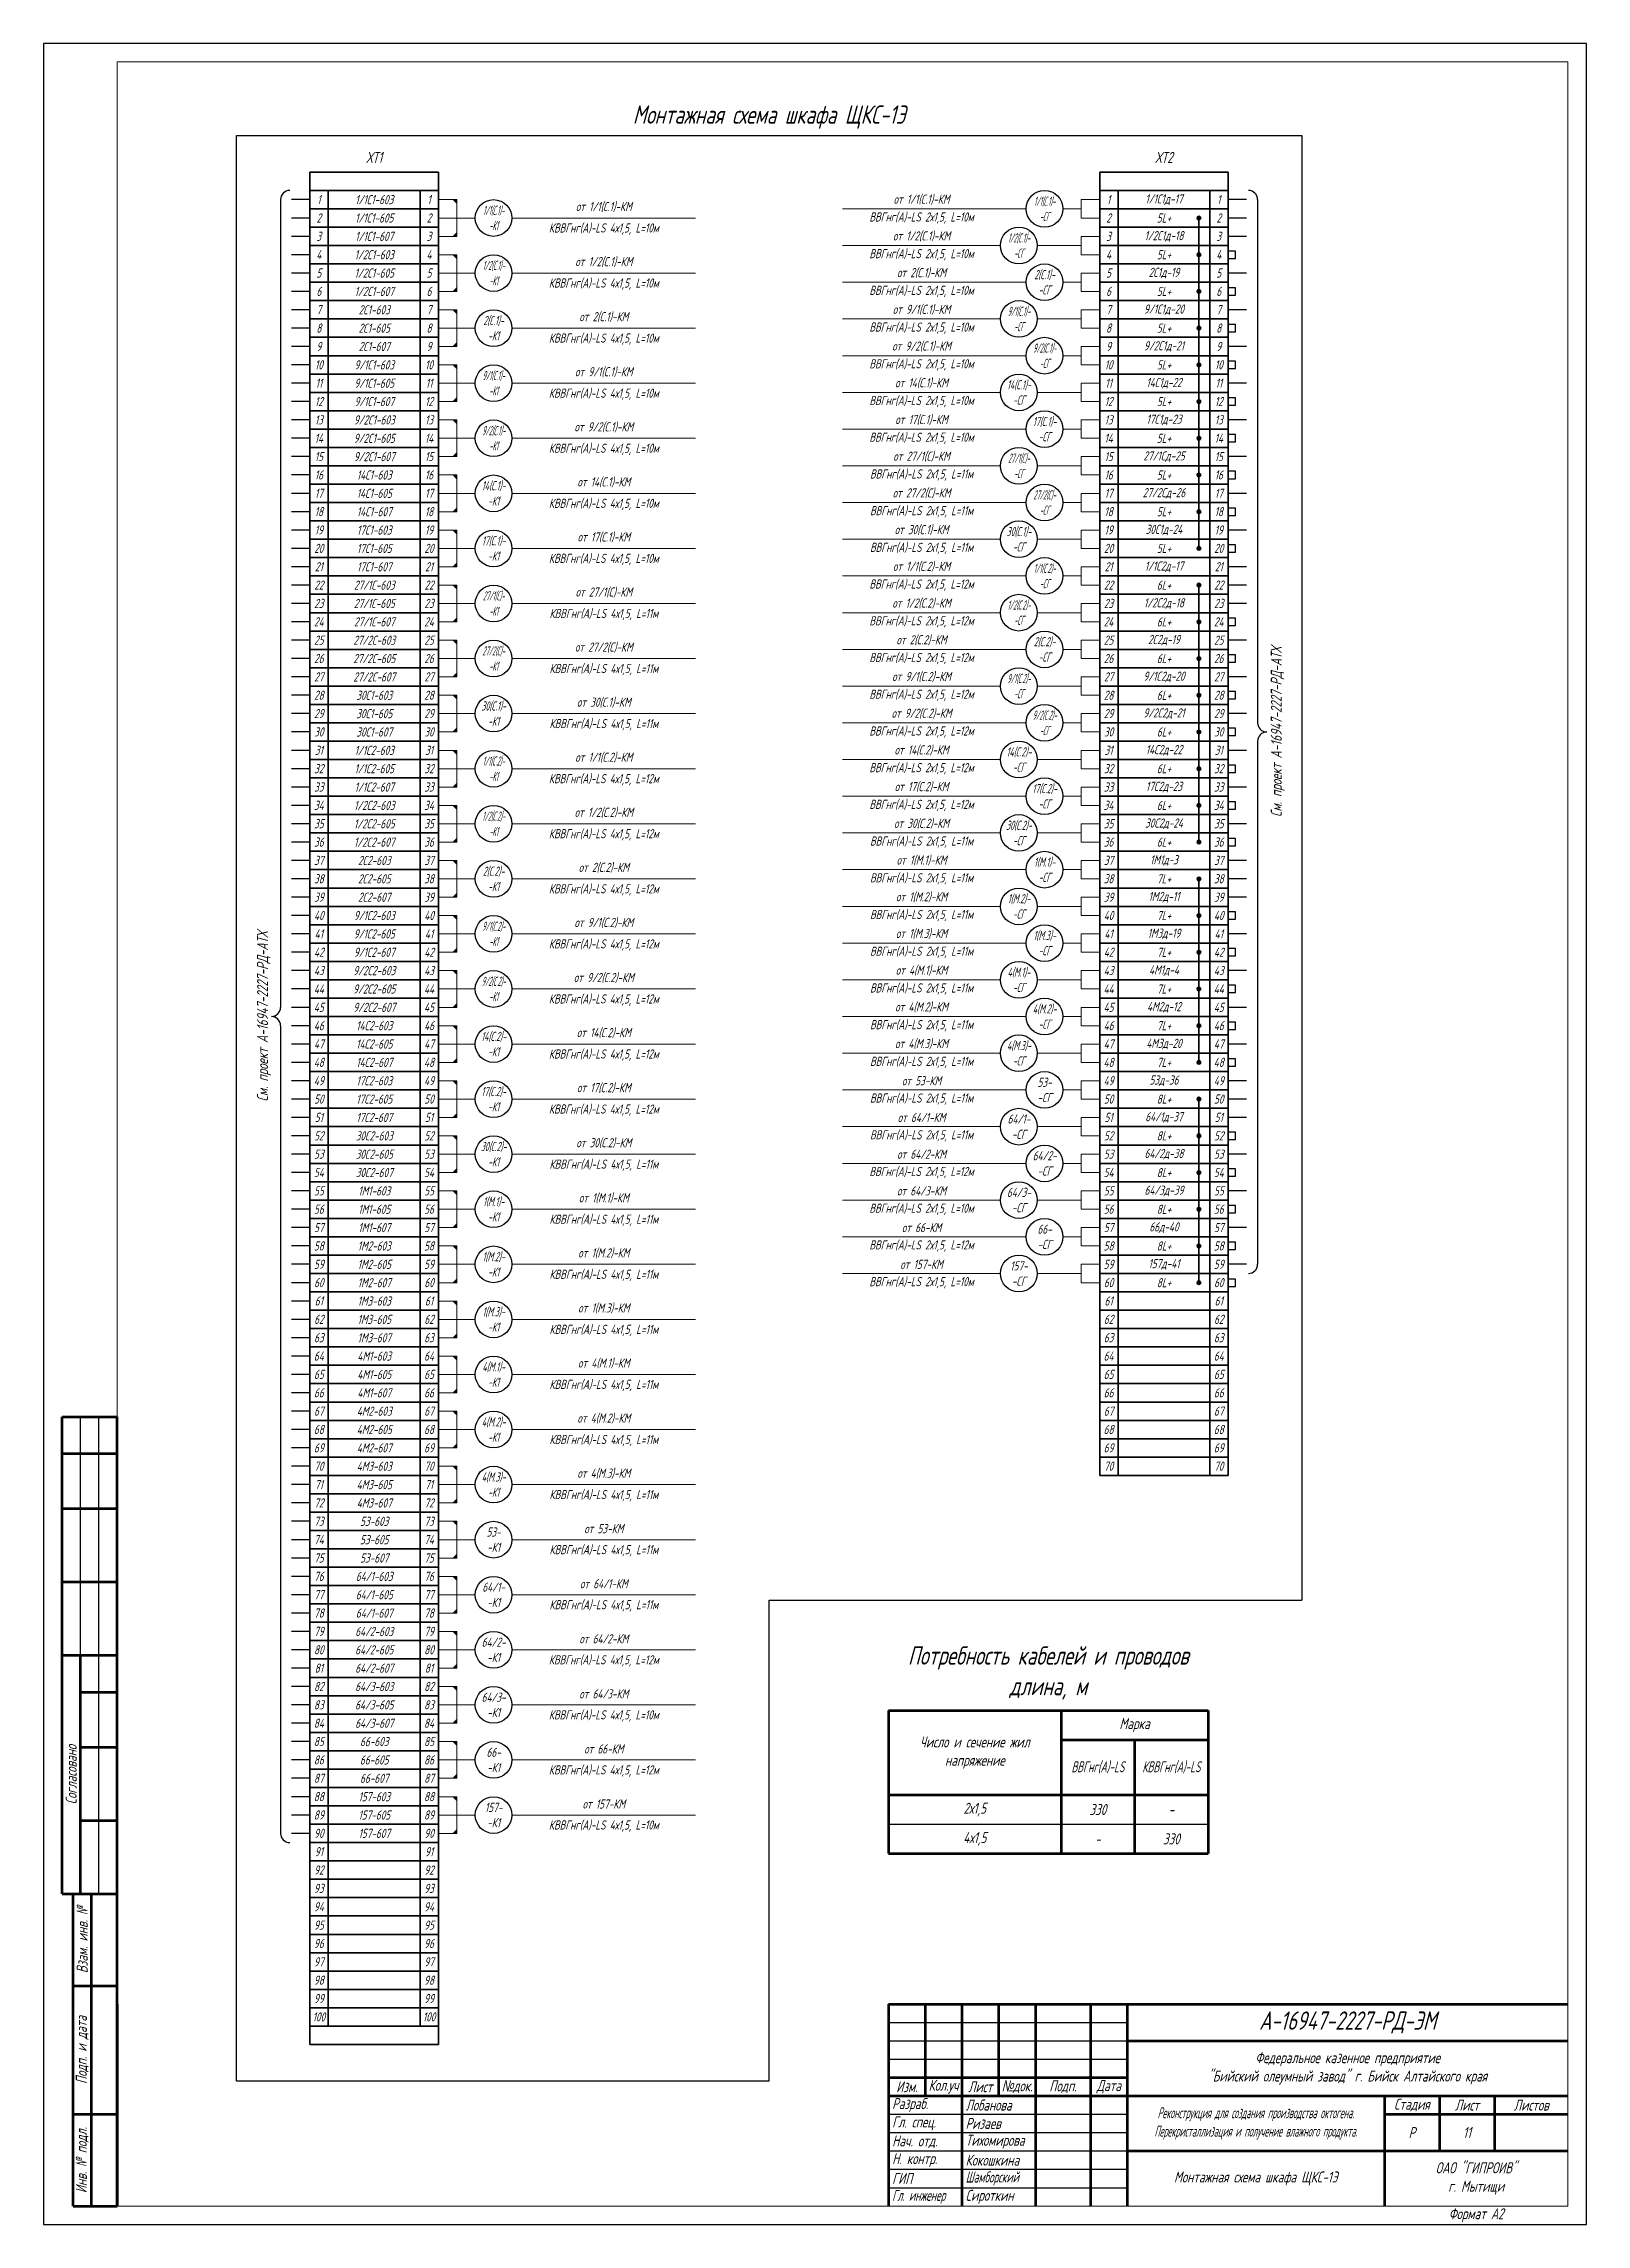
# Model space of a CAD drawing. Header units: millimetres. Extents: x -14296 to 10264, y -13087 to -5602.
# Drawn here: x -4404 to -3984, y -13087 to -12493 of the extents above; entities that cross this region are included whole.
import ezdxf

# ---------------------------------------------------------------- set-up
doc = ezdxf.new("R2010")
doc.units = ezdxf.units.MM
doc.linetypes.add('gost5', pattern=[7, 5, -2, 0])
for name, color, linetype, lineweight in [('КаБель контрольный (Вновь)', 142, 'gost5', 15), ('КаБель контрольный (Сущ)', 142, 'gost5', 25), ('Линия выноска', 137, 'Continuous', 25), ('Рамка толстая', 7, 'Continuous', 15), ('Рамка тонкая', 5, 'Continuous', 25), ('ТаБлица', 253, 'Continuous', 15), ('Текст', 7, 'Continuous', 20), ('Штампы', 252, 'Continuous', 25), ('Элемент эл. схем', 7, 'Continuous', 35)]:
    doc.layers.add(name, color=color, linetype=linetype, lineweight=lineweight)
doc.styles.add('Simplex', font='simplex.shx', dxfattribs={"width": 0.7, "oblique": 15})

msp = doc.modelspace()

# ---------------------------------------------------------------- texts
at = {"layer": 'Текст', "lineweight": 35, "char_height": 5, "attachment_point": 5, "style": 'Simplex'}
for s, insert, width in [('Монтажная схема шкафа ЩКС-1Э', (-4206.21622, -12512.74064), 241.1593088), ('Потребность кабелей и проводов\\Pдлина, м ', (-4130.21622, -12936.53024), 147), ('А-16947-2227-РД-ЭМ', (-4048.71622, -13031.74064), 120)]:
    msp.add_mtext(s, dxfattribs=dict(at, insert=insert, width=width))
at = {"layer": 'Текст', "style": 'Simplex'}
for s, insert, char_height, width, attachment_point in [('ХТ1', (-4313.71622, -12523.74064), 3, 35, 5), ('ХТ2', (-4098.71622, -12523.74064), 3, 35, 5), ('1/1С1-605', (-4313.71622, -12540.24064), 2.5, 25, 5), ('1/1С1-603', (-4313.71622, -12535.24064), 2.5, 25, 5), ('{\\W0.4;1/1(С.1)-\\P-К1}', (-4281.21622, -12540.24064), 2.5, 17, 5), ('от 1/1(С.1)-КМ', (-4251.21622, -12537.24064), 2.5, 30.4242349, 5), ('ВВГнг(А)-LS 2х1,5, L=10м', (-4164.71622, -12540.24064), 2.5, 52.5468781, 5), ('от 1/1(С.1)-КМ', (-4164.71622, -12535.24064), 2.5, 30.4242349, 5), ('{\\W0.4;1/1(С.1)-\\P-СГ}', (-4131.21622, -12537.74064), 2.5, 17, 5), ('1/1С1д-17', (-4098.71622, -12535.24064), 2.5, 25, 5), ('5L+', (-4098.71622, -12540.24064), 2.5, 25, 5), ('1/1С1-607', (-4313.71622, -12545.24064), 2.5, 25, 5), ('КВВГнг(А)-LS 4х1,5, L=10м', (-4251.21622, -12543.24064), 2.5, 52.5468781, 5), ('от 1/2(С.1)-КМ', (-4164.71622, -12545.24064), 2.5, 30.4242349, 5), ('{\\W0.4;1/2(С.1)-\\P-СГ}', (-4138.21622, -12547.74064), 2.5, 17, 5), ('1/2С1д-18', (-4098.71622, -12545.24064), 2.5, 25, 5), ('1/2С1-603', (-4313.71622, -12550.24064), 2.5, 25, 5), ('от 1/2(С.1)-КМ', (-4251.21622, -12552.24064), 2.5, 30.4242349, 5), ('ВВГнг(А)-LS 2х1,5, L=10м', (-4164.71622, -12550.24064), 2.5, 52.5468781, 5), ('5L+', (-4098.71622, -12550.24064), 2.5, 25, 5), ('1/2С1-605', (-4313.71622, -12555.24064), 2.5, 25, 5), ('{\\W0.4;1/2(С.1)-\\P-К1}', (-4281.21622, -12555.24064), 2.5, 17, 5), ('КВВГнг(А)-LS 4х1,5, L=10м', (-4251.21622, -12558.24064), 2.5, 52.5468781, 5), ('от 2(С.1)-КМ', (-4164.71622, -12555.24064), 2.5, 30.4242349, 5), ('{\\W0.5;2(С.1)-\\P-СГ}', (-4131.21622, -12557.74064), 2.5, 17, 5), ('2С1д-19', (-4098.71622, -12555.24064), 2.5, 25, 5), ('1/2С1-607', (-4313.71622, -12560.24064), 2.5, 25, 5), ('ВВГнг(А)-LS 2х1,5, L=10м', (-4164.71622, -12560.24064), 2.5, 52.5468781, 5), ('5L+', (-4098.71622, -12560.24064), 2.5, 25, 5), ('2С1-605', (-4313.71622, -12570.24064), 2.5, 25, 5), ('2С1-603', (-4313.71622, -12565.24064), 2.5, 25, 5), ('{\\W0.5;2(С.1)-\\P-К1}', (-4281.21622, -12570.24064), 2.5, 17, 5), ('от 2(С.1)-КМ', (-4251.21622, -12567.24064), 2.5, 30.4242349, 5), ('ВВГнг(А)-LS 2х1,5, L=10м', (-4164.71622, -12570.24064), 2.5, 52.5468781, 5), ('от 9/1(С.1)-КМ', (-4164.71622, -12565.24064), 2.5, 30.4242349, 5), ('{\\W0.4;9/1(С.1)-\\P-СГ}', (-4138.21622, -12567.74064), 2.5, 17, 5), ('9/1С1д-20', (-4098.71622, -12565.24064), 2.5, 25, 5), ('5L+', (-4098.71622, -12570.24064), 2.5, 25, 5), ('2С1-607', (-4313.71622, -12575.24064), 2.5, 25, 5), ('КВВГнг(А)-LS 4х1,5, L=10м', (-4251.21622, -12573.24064), 2.5, 52.5468781, 5), ('от 9/2(С.1)-КМ', (-4164.71622, -12575.24064), 2.5, 30.4242349, 5), ('{\\W0.4;9/2(С.1)-\\P-СГ}', (-4131.21622, -12577.74064), 2.5, 17, 5), ('9/2С1д-21', (-4098.71622, -12575.24064), 2.5, 25, 5), ('9/1С1-603', (-4313.71622, -12580.24064), 2.5, 25, 5), ('от 9/1(С.1)-КМ', (-4251.21622, -12582.24064), 2.5, 30.4242349, 5), ('ВВГнг(А)-LS 2х1,5, L=10м', (-4164.71622, -12580.24064), 2.5, 52.5468781, 5), ('5L+', (-4098.71622, -12580.24064), 2.5, 25, 5), ('9/1С1-605', (-4313.71622, -12585.24064), 2.5, 25, 5), ('{\\W0.4;9/1(С.1)-\\P-К1}', (-4281.21622, -12585.24064), 2.5, 17, 5), ('КВВГнг(А)-LS 4х1,5, L=10м', (-4251.21622, -12588.24064), 2.5, 52.5468781, 5), ('от 14(С.1)-КМ', (-4164.71622, -12585.24064), 2.5, 30.4242349, 5), ('{\\W0.5;14(С.1)-\\P-СГ}', (-4138.21622, -12587.74064), 2.5, 17, 5), ('14С1д-22', (-4098.71622, -12585.24064), 2.5, 25, 5), ('9/1С1-607', (-4313.71622, -12590.24064), 2.5, 25, 5), ('ВВГнг(А)-LS 2х1,5, L=10м', (-4164.71622, -12590.24064), 2.5, 52.5468781, 5), ('5L+', (-4098.71622, -12590.24064), 2.5, 25, 5), ('9/2С1-603', (-4313.71622, -12595.24064), 2.5, 25, 5), ('{\\W0.4;9/2(С.1)-\\P-К1}', (-4281.21622, -12600.24064), 2.5, 17, 5), ('от 9/2(С.1)-КМ', (-4251.21622, -12597.24064), 2.5, 30.4242349, 5), ('ВВГнг(А)-LS 2х1,5, L=10м', (-4164.71622, -12600.24064), 2.5, 52.5468781, 5), ('от 17(С.1)-КМ', (-4164.71622, -12595.24064), 2.5, 30.4242349, 5), ('{\\W0.5;17(С.1)-\\P-СГ}', (-4131.21622, -12597.74064), 2.5, 17, 5), ('17С1д-23', (-4098.71622, -12595.24064), 2.5, 25, 5), ('9/2С1-605', (-4313.71622, -12600.24064), 2.5, 25, 5), ('9/2С1-607', (-4313.71622, -12605.24064), 2.5, 25, 5), ('КВВГнг(А)-LS 4х1,5, L=10м', (-4251.21622, -12603.24064), 2.5, 52.5468781, 5), ('от 27/1(С)-КМ', (-4164.71622, -12605.24064), 2.5, 30.4242349, 5), ('{\\W0.4;27/1(С)-\\P-СГ}', (-4138.21622, -12607.74064), 2.5, 17, 5), ('27/1Сд-25', (-4098.71622, -12605.24064), 2.5, 25, 5), ('5L+', (-4098.71622, -12600.24064), 2.5, 25, 5), ('14С1-603', (-4313.71622, -12610.24064), 2.5, 25, 5), ('от 14(С.1)-КМ', (-4251.21622, -12612.24064), 2.5, 30.4242349, 5), ('ВВГнг(А)-LS 2х1,5, L=11м', (-4164.71622, -12610.24064), 2.5, 52.5468781, 5), ('5L+', (-4098.71622, -12610.24064), 2.5, 25, 5), ('14С1-605', (-4313.71622, -12615.24064), 2.5, 25, 5), ('{\\W0.5;14(С.1)-\\P-К1}', (-4281.21622, -12615.24064), 2.5, 17, 5), ('КВВГнг(А)-LS 4х1,5, L=10м', (-4251.21622, -12618.24064), 2.5, 52.5468781, 5), ('от 27/2(С)-КМ', (-4164.71622, -12615.24064), 2.5, 30.4242349, 5), ('{\\W0.4;27/2(С)-\\P-СГ}', (-4131.21622, -12617.74064), 2.5, 17, 5), ('27/2Сд-26', (-4098.71622, -12615.24064), 2.5, 25, 5), ('14С1-607', (-4313.71622, -12620.24064), 2.5, 25, 5), ('ВВГнг(А)-LS 2х1,5, L=11м', (-4164.71622, -12620.24064), 2.5, 52.5468781, 5), ('5L+', (-4098.71622, -12620.24064), 2.5, 25, 5), ('17С1-603', (-4313.71622, -12625.24064), 2.5, 25, 5), ('{\\W0.5;17(С.1)-\\P-К1}', (-4281.21622, -12630.24064), 2.5, 17, 5), ('от 17(С.1)-КМ', (-4251.21622, -12627.24064), 2.5, 30.4242349, 5), ('ВВГнг(А)-LS 2х1,5, L=11м', (-4164.71622, -12630.24064), 2.5, 52.5468781, 5), ('от 30(С.1)-КМ', (-4164.71622, -12625.24064), 2.5, 30.4242349, 5), ('{\\W0.5;30(С.1)-\\P-СГ}', (-4138.21622, -12627.74064), 2.5, 17, 5), ('30С1д-24', (-4098.71622, -12625.24064), 2.5, 25, 5), ('17С1-605', (-4313.71622, -12630.24064), 2.5, 25, 5), ('17С1-607', (-4313.71622, -12635.24064), 2.5, 25, 5), ('КВВГнг(А)-LS 4х1,5, L=10м', (-4251.21622, -12633.24064), 2.5, 52.5468781, 5), ('от 1/1(С.2)-КМ', (-4164.71622, -12635.24064), 2.5, 30.4242349, 5), ('{\\W0.4;1/1(С.2)-\\P-СГ}', (-4131.21622, -12637.74064), 2.5, 17, 5), ('1/1С2д-17', (-4098.71622, -12635.24064), 2.5, 25, 5), ('5L+', (-4098.71622, -12630.24064), 2.5, 25, 5), ('27/1С-603', (-4313.71622, -12640.24064), 2.5, 25, 5), ('ВВГнг(А)-LS 2х1,5, L=12м', (-4164.71622, -12640.24064), 2.5, 52.5468781, 5), ('6L+', (-4098.71622, -12640.24064), 2.5, 25, 5), ('27/1С-605', (-4313.71622, -12645.24064), 2.5, 25, 5), ('{\\W0.4;27/1(С)-\\P-К1}', (-4281.21622, -12645.24064), 2.5, 17, 5), ('от 27/1(С)-КМ', (-4251.21622, -12642.24064), 2.5, 30.4242349, 5), ('от 1/2(С.2)-КМ', (-4164.71622, -12645.24064), 2.5, 30.4242349, 5), ('{\\W0.4;1/2(С.2)-\\P-СГ}', (-4138.21622, -12647.74064), 2.5, 17, 5), ('1/2С2д-18', (-4098.71622, -12645.24064), 2.5, 25, 5), ('27/1С-607', (-4313.71622, -12650.24064), 2.5, 25, 5), ('КВВГнг(А)-LS 4х1,5, L=11м', (-4251.21622, -12648.24064), 2.5, 52.5468781, 5), ('ВВГнг(А)-LS 2х1,5, L=12м', (-4164.71622, -12650.24064), 2.5, 52.5468781, 5), ('6L+', (-4098.71622, -12650.24064), 2.5, 25, 5), ('27/2С-603', (-4313.71622, -12655.24064), 2.5, 25, 5), ('{\\W0.4;27/2(С)-\\P-К1}', (-4281.21622, -12660.24064), 2.5, 17, 5), ('от 27/2(С)-КМ', (-4251.21622, -12657.24064), 2.5, 30.4242349, 5), ('от 2(С.2)-КМ', (-4164.71622, -12655.24064), 2.5, 30.4242349, 5), ('{\\W0.5;2(С.2)-\\P-СГ}', (-4131.21622, -12657.74064), 2.5, 17, 5), ('2С2д-19', (-4098.71622, -12655.24064), 2.5, 25, 5), ('27/2С-605', (-4313.71622, -12660.24064), 2.5, 25, 5), ('27/2С-607', (-4313.71622, -12665.24064), 2.5, 25, 5), ('КВВГнг(А)-LS 4х1,5, L=11м', (-4251.21622, -12663.24064), 2.5, 52.5468781, 5), ('ВВГнг(А)-LS 2х1,5, L=12м', (-4164.71622, -12660.24064), 2.5, 52.5468781, 5), ('от 9/1(С.2)-КМ', (-4164.71622, -12665.24064), 2.5, 30.4242349, 5), ('9/1С2д-20', (-4098.71622, -12665.24064), 2.5, 25, 5), ('6L+', (-4098.71622, -12660.24064), 2.5, 25, 5), ('30С1-603', (-4313.71622, -12670.24064), 2.5, 25, 5), ('ВВГнг(А)-LS 2х1,5, L=12м', (-4164.71622, -12670.24064), 2.5, 52.5468781, 5), ('{\\W0.4;9/1(С.2)-\\P-СГ}', (-4138.21622, -12667.74064), 2.5, 17, 5), ('6L+', (-4098.71622, -12670.24064), 2.5, 25, 5), ('30С1-605', (-4313.71622, -12675.24064), 2.5, 25, 5), ('{\\W0.5;30(С.1)-\\P-К1}', (-4281.21622, -12675.24064), 2.5, 17, 5), ('от 30(С.1)-КМ', (-4251.21622, -12672.24064), 2.5, 30.4242349, 5), ('от 9/2(С.2)-КМ', (-4164.71622, -12675.24064), 2.5, 30.4242349, 5), ('{\\W0.4;9/2(С.2)-\\P-СГ}', (-4131.21622, -12677.74064), 2.5, 17, 5), ('9/2С2д-21', (-4098.71622, -12675.24064), 2.5, 25, 5), ('30С1-607', (-4313.71622, -12680.24064), 2.5, 25, 5), ('КВВГнг(А)-LS 4х1,5, L=11м', (-4251.21622, -12678.24064), 2.5, 52.5468781, 5), ('ВВГнг(А)-LS 2х1,5, L=12м', (-4164.71622, -12680.24064), 2.5, 52.5468781, 5), ('6L+', (-4098.71622, -12680.24064), 2.5, 25, 5), ('1/1С2-603', (-4313.71622, -12685.24064), 2.5, 25, 5), ('{\\W0.4;1/1(С.2)-\\P-К1}', (-4281.21622, -12690.24064), 2.5, 17, 5), ('от 1/1(С.2)-КМ', (-4251.21622, -12687.24064), 2.5, 30.4242349, 5), ('от 14(С.2)-КМ', (-4164.71622, -12685.24064), 2.5, 30.4242349, 5), ('{\\W0.5;14(С.2)-\\P-СГ}', (-4138.21622, -12687.74064), 2.5, 17, 5), ('14С2д-22', (-4098.71622, -12685.24064), 2.5, 25, 5), ('1/1С2-605', (-4313.71622, -12690.24064), 2.5, 25, 5), ('КВВГнг(А)-LS 4х1,5, L=12м', (-4251.21622, -12693.24064), 2.5, 52.5468781, 5), ('ВВГнг(А)-LS 2х1,5, L=12м', (-4164.71622, -12690.24064), 2.5, 52.5468781, 5), ('от 17(С.2)-КМ', (-4164.71622, -12695.24064), 2.5, 30.4242349, 5), ('6L+', (-4098.71622, -12690.24064), 2.5, 25, 5), ('1/2С2-603', (-4313.71622, -12700.24064), 2.5, 25, 5), ('1/1С2-607', (-4313.71622, -12695.24064), 2.5, 25, 5), ('ВВГнг(А)-LS 2х1,5, L=12м', (-4164.71622, -12700.24064), 2.5, 52.5468781, 5), ('{\\W0.5;17(С.2)-\\P-СГ}', (-4131.21622, -12697.74064), 2.5, 17, 5), ('17С2д-23', (-4098.71622, -12695.24064), 2.5, 25, 5), ('6L+', (-4098.71622, -12700.24064), 2.5, 25, 5), ('1/2С2-605', (-4313.71622, -12705.24064), 2.5, 25, 5), ('{\\W0.4;1/2(С.2)-\\P-К1}', (-4281.21622, -12705.24064), 2.5, 17, 5), ('от 1/2(С.2)-КМ', (-4251.21622, -12702.24064), 2.5, 30.4242349, 5), ('от 30(С.2)-КМ', (-4164.71622, -12705.24064), 2.5, 30.4242349, 5), ('{\\W0.5;30(С.2)-\\P-СГ}', (-4138.21622, -12707.74064), 2.5, 17, 5), ('30С2д-24', (-4098.71622, -12705.24064), 2.5, 25, 5), ('1/2С2-607', (-4313.71622, -12710.24064), 2.5, 25, 5), ('КВВГнг(А)-LS 4х1,5, L=12м', (-4251.21622, -12708.24064), 2.5, 52.5468781, 5), ('ВВГнг(А)-LS 2х1,5, L=11м', (-4164.71622, -12710.24064), 2.5, 52.5468781, 5), ('6L+', (-4098.71622, -12710.24064), 2.5, 25, 5), ('2С2-603', (-4313.71622, -12715.24064), 2.5, 25, 5), ('{\\W0.5;2(С.2)-\\P-К1}', (-4281.21622, -12720.24064), 2.5, 17, 5), ('от 2(С.2)-КМ', (-4251.21622, -12717.24064), 2.5, 30.4242349, 5), ('от 1(М.1)-КМ', (-4164.71622, -12715.24064), 2.5, 30.4242349, 5), ('{\\W0.5;1(М.1)-\\P-СГ}', (-4131.21622, -12717.74064), 2.5, 17, 5), ('1М1д-3', (-4098.71622, -12715.24064), 2.5, 25, 5), ('2С2-605', (-4313.71622, -12720.24064), 2.5, 25, 5), ('КВВГнг(А)-LS 4х1,5, L=12м', (-4251.21622, -12723.24064), 2.5, 52.5468781, 5), ('ВВГнг(А)-LS 2х1,5, L=11м', (-4164.71622, -12720.24064), 2.5, 52.5468781, 5), ('7L+', (-4098.71622, -12720.24064), 2.5, 25, 5), ('9/1С2-603', (-4313.71622, -12730.24064), 2.5, 25, 5), ('2С2-607', (-4313.71622, -12725.24064), 2.5, 25, 5), ('ВВГнг(А)-LS 2х1,5, L=11м', (-4164.71622, -12730.24064), 2.5, 52.5468781, 5), ('от 1(М.2)-КМ', (-4164.71622, -12725.24064), 2.5, 30.4242349, 5), ('{\\W0.5;1(М.2)-\\P-СГ}', (-4138.21622, -12727.74064), 2.5, 17, 5), ('1М2д-11', (-4098.71622, -12725.24064), 2.5, 25, 5), ('7L+', (-4098.71622, -12730.24064), 2.5, 25, 5), ('9/1С2-605', (-4313.71622, -12735.24064), 2.5, 25, 5), ('{\\W0.4;9/1(С.2)-\\P-К1}', (-4281.21622, -12735.24064), 2.5, 17, 5), ('от 9/1(С.2)-КМ', (-4251.21622, -12732.24064), 2.5, 30.4242349, 5), ('от 1(М.3)-КМ', (-4164.71622, -12735.24064), 2.5, 30.4242349, 5), ('{\\W0.5;1(М.3)-\\P-СГ}', (-4131.21622, -12737.74064), 2.5, 17, 5), ('1М3д-19', (-4098.71622, -12735.24064), 2.5, 25, 5), ('9/1С2-607', (-4313.71622, -12740.24064), 2.5, 25, 5), ('КВВГнг(А)-LS 4х1,5, L=12м', (-4251.21622, -12738.24064), 2.5, 52.5468781, 5), ('ВВГнг(А)-LS 2х1,5, L=11м', (-4164.71622, -12740.24064), 2.5, 52.5468781, 5), ('7L+', (-4098.71622, -12740.24064), 2.5, 25, 5), ('9/2С2-603', (-4313.71622, -12745.24064), 2.5, 25, 5), ('{\\W0.4;9/2(С.2)-\\P-К1}', (-4281.21622, -12750.24064), 2.5, 17, 5), ('от 9/2(С.2)-КМ', (-4251.21622, -12747.24064), 2.5, 30.4242349, 5), ('от 4(М.1)-КМ', (-4164.71622, -12745.24064), 2.5, 30.4242349, 5), ('{\\W0.5;4(М.1)-\\P-СГ}', (-4138.21622, -12747.74064), 2.5, 17, 5), ('4М1д-4', (-4098.71622, -12745.24064), 2.5, 25, 5), ('9/2С2-605', (-4313.71622, -12750.24064), 2.5, 25, 5), ('КВВГнг(А)-LS 4х1,5, L=12м', (-4251.21622, -12753.24064), 2.5, 52.5468781, 5), ('ВВГнг(А)-LS 2х1,5, L=11м', (-4164.71622, -12750.24064), 2.5, 52.5468781, 5), ('7L+', (-4098.71622, -12750.24064), 2.5, 25, 5), ('9/2С2-607', (-4313.71622, -12755.24064), 2.5, 25, 5), ('14С2-603', (-4313.71622, -12760.24064), 2.5, 25, 5), ('ВВГнг(А)-LS 2х1,5, L=11м', (-4164.71622, -12760.24064), 2.5, 52.5468781, 5), ('от 4(М.2)-КМ', (-4164.71622, -12755.24064), 2.5, 30.4242349, 5), ('{\\W0.5;4(М.2)-\\P-СГ}', (-4131.21622, -12757.74064), 2.5, 17, 5), ('4М2д-12', (-4098.71622, -12755.24064), 2.5, 25, 5), ('7L+', (-4098.71622, -12760.24064), 2.5, 25, 5), ('14С2-605', (-4313.71622, -12765.24064), 2.5, 25, 5), ('{\\W0.5;14(С.2)-\\P-К1}', (-4281.21622, -12765.24064), 2.5, 17, 5), ('от 14(С.2)-КМ', (-4251.21622, -12762.24064), 2.5, 30.4242349, 5), ('от 4(М.3)-КМ', (-4164.71622, -12765.24064), 2.5, 30.4242349, 5), ('{\\W0.5;4(М.3)-\\P-СГ}', (-4138.21622, -12767.74064), 2.5, 17, 5), ('4М3д-20', (-4098.71622, -12765.24064), 2.5, 25, 5), ('14С2-607', (-4313.71622, -12770.24064), 2.5, 25, 5), ('КВВГнг(А)-LS 4х1,5, L=12м', (-4251.21622, -12768.24064), 2.5, 52.5468781, 5), ('ВВГнг(А)-LS 2х1,5, L=11м', (-4164.71622, -12770.24064), 2.5, 52.5468781, 5), ('7L+', (-4098.71622, -12770.24064), 2.5, 25, 5), ('17С2-603', (-4313.71622, -12775.24064), 2.5, 25, 5), ('{\\W0.5;17(С.2)-\\P-К1}', (-4281.21622, -12780.24064), 2.5, 17, 5), ('от 17(С.2)-КМ', (-4251.21622, -12777.24064), 2.5, 30.4242349, 5), ('от 53-КМ', (-4164.71622, -12775.24064), 2.5, 30.4242349, 5), ('53-\\P-СГ', (-4131.21622, -12777.74064), 2.5, 17, 5), ('53д-36', (-4098.71622, -12775.24064), 2.5, 25, 5), ('17С2-605', (-4313.71622, -12780.24064), 2.5, 25, 5), ('КВВГнг(А)-LS 4х1,5, L=12м', (-4251.21622, -12783.24064), 2.5, 52.5468781, 5), ('ВВГнг(А)-LS 2х1,5, L=11м', (-4164.71622, -12780.24064), 2.5, 52.5468781, 5), ('8L+', (-4098.71622, -12780.24064), 2.5, 25, 5), ('17С2-607', (-4313.71622, -12785.24064), 2.5, 25, 5), ('ВВГнг(А)-LS 2х1,5, L=11м', (-4164.71622, -12790.24064), 2.5, 52.5468781, 5), ('от 64/1-КМ', (-4164.71622, -12785.24064), 2.5, 30.4242349, 5), ('64/1-\\P-СГ', (-4138.21622, -12787.74064), 2.5, 17, 5), ('64/1д-37', (-4098.71622, -12785.24064), 2.5, 25, 5), ('30С2-605', (-4313.71622, -12795.24064), 2.5, 25, 5), ('30С2-603', (-4313.71622, -12790.24064), 2.5, 25, 5), ('{\\W0.5;30(С.2)-\\P-К1}', (-4281.21622, -12795.24064), 2.5, 17, 5), ('от 30(С.2)-КМ', (-4251.21622, -12792.24064), 2.5, 30.4242349, 5), ('от 64/2-КМ', (-4164.71622, -12795.24064), 2.5, 30.4242349, 5), ('64/2-\\P-СГ', (-4131.21622, -12797.74064), 2.5, 17, 5), ('64/2д-38', (-4098.71622, -12795.24064), 2.5, 25, 5), ('8L+', (-4098.71622, -12790.24064), 2.5, 25, 5), ('30С2-607', (-4313.71622, -12800.24064), 2.5, 25, 5), ('КВВГнг(А)-LS 4х1,5, L=11м', (-4251.21622, -12798.24064), 2.5, 52.5468781, 5), ('ВВГнг(А)-LS 2х1,5, L=12м', (-4164.71622, -12800.24064), 2.5, 52.5468781, 5), ('8L+', (-4098.71622, -12800.24064), 2.5, 25, 5), ('1М1-603', (-4313.71622, -12805.24064), 2.5, 25, 5), ('от 1(М.1)-КМ', (-4251.21622, -12807.24064), 2.5, 30.4242349, 5), ('от 64/3-КМ', (-4164.71622, -12805.24064), 2.5, 30.4242349, 5), ('64/3-\\P-СГ', (-4138.21622, -12807.74064), 2.5, 17, 5), ('64/3д-39', (-4098.71622, -12805.24064), 2.5, 25, 5), ('1М1-605', (-4313.71622, -12810.24064), 2.5, 25, 5), ('{\\W0.5;1(М.1)-\\P-К1}', (-4281.21622, -12810.24064), 2.5, 17, 5), ('КВВГнг(А)-LS 4х1,5, L=11м', (-4251.21622, -12813.24064), 2.5, 52.5468781, 5), ('ВВГнг(А)-LS 2х1,5, L=10м', (-4164.71622, -12810.24064), 2.5, 52.5468781, 5), ('8L+', (-4098.71622, -12810.24064), 2.5, 25, 5), ('1М1-607', (-4313.71622, -12815.24064), 2.5, 25, 5), ('ВВГнг(А)-LS 2х1,5, L=12м', (-4164.71622, -12820.24064), 2.5, 52.5468781, 5), ('от 66-КМ', (-4164.71622, -12815.24064), 2.5, 30.4242349, 5), ('66-\\P-СГ', (-4131.21622, -12817.74064), 2.5, 17, 5), ('66д-40', (-4098.71622, -12815.24064), 2.5, 25, 5), ('1М2-605', (-4313.71622, -12825.24064), 2.5, 25, 5), ('1М2-603', (-4313.71622, -12820.24064), 2.5, 25, 5), ('{\\W0.5;1(М.2)-\\P-К1}', (-4281.21622, -12825.24064), 2.5, 17, 5), ('от 1(М.2)-КМ', (-4251.21622, -12822.24064), 2.5, 30.4242349, 5), ('от 157-КМ', (-4164.71622, -12825.24064), 2.5, 30.4242349, 5), ('157-\\P-СГ', (-4138.21622, -12827.74064), 2.5, 17, 5), ('157д-41', (-4098.71622, -12825.24064), 2.5, 25, 5), ('8L+', (-4098.71622, -12820.24064), 2.5, 25, 5), ('1М2-607', (-4313.71622, -12830.24064), 2.5, 25, 5), ('КВВГнг(А)-LS 4х1,5, L=11м', (-4251.21622, -12828.24064), 2.5, 52.5468781, 5), ('ВВГнг(А)-LS 2х1,5, L=10м', (-4164.71622, -12830.24064), 2.5, 52.5468781, 5), ('8L+', (-4098.71622, -12830.24064), 2.5, 25, 5), ('1М3-603', (-4313.71622, -12835.24064), 2.5, 25, 5), ('от 1(М.3)-КМ', (-4251.21622, -12837.24064), 2.5, 30.4242349, 5), ('1М3-605', (-4313.71622, -12840.24064), 2.5, 25, 5), ('{\\W0.5;1(М.3)-\\P-К1}', (-4281.21622, -12840.24064), 2.5, 17, 5), ('КВВГнг(А)-LS 4х1,5, L=11м', (-4251.21622, -12843.24064), 2.5, 52.5468781, 5), ('1М3-607', (-4313.71622, -12845.24064), 2.5, 25, 5), ('4М1-605', (-4313.71622, -12855.24064), 2.5, 25, 5), ('4М1-603', (-4313.71622, -12850.24064), 2.5, 25, 5), ('{\\W0.5;4(М.1)-\\P-К1}', (-4281.21622, -12855.24064), 2.5, 17, 5), ('от 4(М.1)-КМ', (-4251.21622, -12852.24064), 2.5, 30.4242349, 5), ('4М1-607', (-4313.71622, -12860.24064), 2.5, 25, 5), ('КВВГнг(А)-LS 4х1,5, L=11м', (-4251.21622, -12858.24064), 2.5, 52.5468781, 5), ('4М2-603', (-4313.71622, -12865.24064), 2.5, 25, 5), ('от 4(М.2)-КМ', (-4251.21622, -12867.24064), 2.5, 30.4242349, 5), ('4М2-605', (-4313.71622, -12870.24064), 2.5, 25, 5), ('{\\W0.5;4(М.2)-\\P-К1}', (-4281.21622, -12870.24064), 2.5, 17, 5), ('КВВГнг(А)-LS 4х1,5, L=11м', (-4251.21622, -12873.24064), 2.5, 52.5468781, 5), ('4М2-607', (-4313.71622, -12875.24064), 2.5, 25, 5), ('4М3-603', (-4313.71622, -12880.24064), 2.5, 25, 5), ('{\\W0.5;4(М.3)-\\P-К1}', (-4281.21622, -12885.24064), 2.5, 17, 5), ('от 4(М.3)-КМ', (-4251.21622, -12882.24064), 2.5, 30.4242349, 5), ('4М3-605', (-4313.71622, -12885.24064), 2.5, 25, 5), ('4М3-607', (-4313.71622, -12890.24064), 2.5, 25, 5), ('КВВГнг(А)-LS 4х1,5, L=11м', (-4251.21622, -12888.24064), 2.5, 52.5468781, 5), ('53-603', (-4313.71622, -12895.24064), 2.5, 25, 5), ('53-605', (-4313.71622, -12900.24064), 2.5, 25, 5), ('53-\\P-К1', (-4281.21622, -12900.24064), 2.5, 17, 5), ('КВВГнг(А)-LS 4х1,5, L=11м', (-4251.21622, -12903.24064), 2.5, 52.5468781, 5), ('от 53-КМ', (-4251.21622, -12897.24064), 2.5, 30.4242349, 5), ('53-607', (-4313.71622, -12905.24064), 2.5, 25, 5), ('64/1-603', (-4313.71622, -12910.24064), 2.5, 25, 5), ('64/1-\\P-К1', (-4281.21622, -12915.24064), 2.5, 17, 5), ('от 64/1-КМ', (-4251.21622, -12912.24064), 2.5, 30.4242349, 5), ('64/1-605', (-4313.71622, -12915.24064), 2.5, 25, 5), ('64/1-607', (-4313.71622, -12920.24064), 2.5, 25, 5), ('КВВГнг(А)-LS 4х1,5, L=11м', (-4251.21622, -12918.24064), 2.5, 52.5468781, 5), ('64/2-603', (-4313.71622, -12925.24064), 2.5, 25, 5), ('64/2-605', (-4313.71622, -12930.24064), 2.5, 25, 5), ('64/2-\\P-К1', (-4281.21622, -12930.24064), 2.5, 17, 5), ('от 64/2-КМ', (-4251.21622, -12927.24064), 2.5, 30.4242349, 5), ('64/2-607', (-4313.71622, -12935.24064), 2.5, 25, 5), ('КВВГнг(А)-LS 4х1,5, L=12м', (-4251.21622, -12933.24064), 2.5, 52.5468781, 5), ('64/3-603', (-4313.71622, -12940.24064), 2.5, 25, 5), ('64/3-\\P-К1', (-4281.21622, -12945.24064), 2.5, 17, 5), ('от 64/3-КМ', (-4251.21622, -12942.24064), 2.5, 30.4242349, 5), ('64/3-605', (-4313.71622, -12945.24064), 2.5, 25, 5), ('64/3-607', (-4313.71622, -12950.24064), 2.5, 25, 5), ('КВВГнг(А)-LS 4х1,5, L=10м', (-4251.21622, -12948.24064), 2.5, 52.5468781, 5), ('Марка', (-4106.71622, -12950.74064), 3, 40, 5), ('66-603', (-4313.71622, -12955.24064), 2.5, 25, 5), ('Число и сечение жил\\Pнапряжение', (-4150.21622, -12958.24064), 3, 47, 5), ('66-605', (-4313.71622, -12960.24064), 2.5, 25, 5), ('66-\\P-К1', (-4281.21622, -12960.24064), 2.5, 17, 5), ('от 66-КМ', (-4251.21622, -12957.24064), 2.5, 30.4242349, 5), ('{\\W0.6;ВВГнг(А)-LS}', (-4116.71622, -12962.24064), 3, 20, 5), ('{\\W0.6;КВВГнг(А)-LS}', (-4096.71622, -12962.24064), 3, 20, 5), ('66-607', (-4313.71622, -12965.24064), 2.5, 25, 5), ('КВВГнг(А)-LS 4х1,5, L=12м', (-4251.21622, -12963.24064), 2.5, 52.5468781, 5), ('157-603', (-4313.71622, -12970.24064), 2.5, 25, 5), ('157-\\P-К1', (-4281.21622, -12975.24064), 2.5, 17, 5), ('от 157-КМ', (-4251.21622, -12972.24064), 2.5, 30.4242349, 5), ('2х1,5', (-4150.21622, -12973.74064), 3, 47, 5), ('330', (-4116.71622, -12973.74064), 3, 20, 5), ('157-605', (-4313.71622, -12975.24064), 2.5, 25, 5), ('КВВГнг(А)-LS 4х1,5, L=10м', (-4251.21622, -12978.24064), 2.5, 52.5468781, 5), ('-', (-4096.71622, -12973.74064), 3, 20, 5), ('157-607', (-4313.71622, -12980.24064), 2.5, 25, 5), ('4х1,5', (-4150.21622, -12981.74064), 3, 47, 5), ('-', (-4116.71622, -12981.74064), 3, 20, 5), ('330', (-4096.71622, -12981.74064), 3, 20, 5), ('Федеральное казенное предприятие\\P"Бийский олеумный завод" г. Бийск Алтайского края', (-4048.71622, -13044.24064), 3, 120, 5), ('Изм.', (-4168.71622, -13049.24064), 3, 10, 5), ('Кол.уч', (-4158.71622, -13049.24064), 3, 10, 5), ('Лист', (-4148.71622, -13049.24064), 3, 10, 5), ('{\\fArial|b0|i0|c204|p34;\\W0.7;№\\Fsimplex|c204;док.}', (-4138.71622, -13049.24064), 3, 10, 5), ('Подп.', (-4126.21622, -13049.24064), 3, 15, 5), ('{\\W0.7;Дата}', (-4113.71622, -13049.24064), 3, 10, 5), ('Разраб.', (-4172.71622, -13054.24064), 3, 18, 4), ('Лобанова', (-4152.71622, -13054.24064), 3, 18, 4), ('{\\W0.5;Реконструкция для создания производства октогена.\\PПерекристаллизация и получение влажного продукта.}', (-4073.71622, -13059.24064), 3, 70, 5), ('{\\W0.7;Стадия}', (-4031.21622, -13054.24064), 3, 15, 5), ('Лист', (-4016.21622, -13054.24064), 3, 15, 5), ('Листов', (-3998.71622, -13054.24064), 3, 20, 5), ('Гл. спец.', (-4172.71622, -13059.24064), 3, 18, 4), ('Ризаев', (-4152.71622, -13059.24064), 3, 18, 4), ('Р', (-4031.21622, -13061.74064), 3, 15, 5), ('11', (-4016.21622, -13061.74064), 3, 15, 5), ('Нач. отд.', (-4172.71622, -13064.24064), 3, 18, 4), ('Н. контр.', (-4172.71622, -13069.24064), 3, 19, 4), ('Кокошкина', (-4152.71622, -13069.24064), 3, 18, 4), ('Тихомирова', (-4152.71622, -13064.24064), 3, 18, 4), ('ГИП', (-4172.71622, -13074.24064), 3, 18, 4), ('{\\W0.6;Шамборский}', (-4152.71622, -13074.24064), 3, 18, 4), ('{\\C2;Монтажная схема шкафа ЩКС-1Э}', (-4073.71622, -13074.24064), 3, 70, 5), ('{\\C2;ОАО "ГИПРОИВ"\\Pг. Мытищи}', (-4013.71622, -13074.24064), 3, 50, 5), ('{\\W0.6;Гл. инженер}', (-4172.71622, -13079.24064), 3, 18, 4), ('Сироткин', (-4152.71622, -13079.24064), 3, 18, 4), ('Формат А2', (-4013.71622, -13084.24064), 3, 50, 5)]:
    msp.add_mtext(s, dxfattribs=dict(at, insert=insert, char_height=char_height, width=width, attachment_point=attachment_point))
at = {"layer": 'Текст', "char_height": 2.5, "attachment_point": 5, "style": 'Simplex'}
for s, insert in [('2', (-4328.80121, -12540.22364)), ('1', (-4328.80121, -12535.22364)), ('2', (-4298.80121, -12540.22364)), ('1', (-4298.80121, -12535.22364)), ('2', (-4113.80121, -12540.22364)), ('1', (-4113.80121, -12535.22364)), ('2', (-4083.80121, -12540.22364)), ('1', (-4083.80121, -12535.22364)), ('3', (-4328.80121, -12545.22364)), ('3', (-4298.80121, -12545.22364)), ('3', (-4113.80121, -12545.22364)), ('3', (-4083.80121, -12545.22364)), ('4', (-4328.80121, -12550.22364)), ('4', (-4298.80121, -12550.22364)), ('4', (-4113.80121, -12550.22364)), ('4', (-4083.80121, -12550.22364)), ('5', (-4328.80121, -12555.22364)), ('5', (-4298.80121, -12555.22364)), ('5', (-4113.80121, -12555.22364)), ('5', (-4083.80121, -12555.22364)), ('6', (-4328.80121, -12560.22364)), ('6', (-4298.80121, -12560.22364)), ('6', (-4113.80121, -12560.22364)), ('6', (-4083.80121, -12560.22364)), ('8', (-4328.80121, -12570.22364)), ('7', (-4328.80121, -12565.22364)), ('8', (-4298.80121, -12570.22364)), ('7', (-4298.80121, -12565.22364)), ('8', (-4113.80121, -12570.22364)), ('7', (-4113.80121, -12565.22364)), ('8', (-4083.80121, -12570.22364)), ('7', (-4083.80121, -12565.22364)), ('9', (-4328.80121, -12575.22364)), ('9', (-4298.80121, -12575.22364)), ('9', (-4113.80121, -12575.22364)), ('9', (-4083.80121, -12575.22364)), ('10', (-4328.80121, -12580.22364)), ('10', (-4298.80121, -12580.22364)), ('10', (-4113.80121, -12580.22364)), ('10', (-4083.80121, -12580.22364)), ('11', (-4328.80121, -12585.22364)), ('11', (-4298.80121, -12585.22364)), ('11', (-4113.80121, -12585.22364)), ('11', (-4083.80121, -12585.22364)), ('12', (-4328.80121, -12590.22364)), ('12', (-4298.80121, -12590.22364)), ('12', (-4113.80121, -12590.22364)), ('12', (-4083.80121, -12590.22364)), ('13', (-4328.80121, -12595.22364)), ('13', (-4298.80121, -12595.22364)), ('13', (-4113.80121, -12595.22364)), ('13', (-4083.80121, -12595.22364)), ('14', (-4328.80121, -12600.22364)), ('15', (-4328.80121, -12605.22364)), ('14', (-4298.80121, -12600.22364)), ('15', (-4298.80121, -12605.22364)), ('14', (-4113.80121, -12600.22364)), ('15', (-4113.80121, -12605.22364)), ('14', (-4083.80121, -12600.22364)), ('15', (-4083.80121, -12605.22364)), ('16', (-4328.80121, -12610.22364)), ('16', (-4298.80121, -12610.22364)), ('16', (-4113.80121, -12610.22364)), ('16', (-4083.80121, -12610.22364)), ('17', (-4328.80121, -12615.22364)), ('17', (-4298.80121, -12615.22364)), ('17', (-4113.80121, -12615.22364)), ('17', (-4083.80121, -12615.22364)), ('18', (-4328.80121, -12620.22364)), ('18', (-4298.80121, -12620.22364)), ('18', (-4113.80121, -12620.22364)), ('18', (-4083.80121, -12620.22364)), ('19', (-4328.80121, -12625.22364)), ('19', (-4298.80121, -12625.22364)), ('19', (-4113.80121, -12625.22364)), ('19', (-4083.80121, -12625.22364)), ('20', (-4328.80121, -12630.22364)), ('21', (-4328.80121, -12635.22364)), ('20', (-4298.80121, -12630.22364)), ('21', (-4298.80121, -12635.22364)), ('20', (-4113.80121, -12630.22364)), ('21', (-4113.80121, -12635.22364)), ('20', (-4083.80121, -12630.22364)), ('21', (-4083.80121, -12635.22364)), ('22', (-4328.80121, -12640.22364)), ('22', (-4298.80121, -12640.22364)), ('22', (-4113.80121, -12640.22364)), ('22', (-4083.80121, -12640.22364)), ('23', (-4328.80121, -12645.22364)), ('23', (-4298.80121, -12645.22364)), ('23', (-4113.80121, -12645.22364)), ('23', (-4083.80121, -12645.22364)), ('24', (-4328.80121, -12650.22364)), ('24', (-4298.80121, -12650.22364)), ('24', (-4113.80121, -12650.22364)), ('24', (-4083.80121, -12650.22364)), ('25', (-4328.80121, -12655.22364)), ('25', (-4298.80121, -12655.22364)), ('25', (-4113.80121, -12655.22364)), ('25', (-4083.80121, -12655.22364)), ('26', (-4328.80121, -12660.22364)), ('27', (-4328.80121, -12665.22364)), ('26', (-4298.80121, -12660.22364)), ('27', (-4298.80121, -12665.22364)), ('26', (-4113.80121, -12660.22364)), ('27', (-4113.80121, -12665.22364)), ('26', (-4083.80121, -12660.22364)), ('27', (-4083.80121, -12665.22364)), ('28', (-4328.80121, -12670.22364)), ('28', (-4298.80121, -12670.22364)), ('28', (-4113.80121, -12670.22364)), ('28', (-4083.80121, -12670.22364)), ('29', (-4328.80121, -12675.22364)), ('29', (-4298.80121, -12675.22364)), ('29', (-4113.80121, -12675.22364)), ('29', (-4083.80121, -12675.22364)), ('30', (-4328.80121, -12680.22364)), ('30', (-4298.80121, -12680.22364)), ('30', (-4113.80121, -12680.22364)), ('30', (-4083.80121, -12680.22364)), ('31', (-4328.80121, -12685.22364)), ('31', (-4298.80121, -12685.22364)), ('31', (-4113.80121, -12685.22364)), ('31', (-4083.80121, -12685.22364)), ('32', (-4328.80121, -12690.22364)), ('32', (-4298.80121, -12690.22364)), ('32', (-4113.80121, -12690.22364)), ('32', (-4083.80121, -12690.22364)), ('34', (-4328.80121, -12700.22364)), ('33', (-4328.80121, -12695.22364)), ('34', (-4298.80121, -12700.22364)), ('33', (-4298.80121, -12695.22364)), ('34', (-4113.80121, -12700.22364)), ('33', (-4113.80121, -12695.22364)), ('34', (-4083.80121, -12700.22364)), ('33', (-4083.80121, -12695.22364)), ('35', (-4328.80121, -12705.22364)), ('35', (-4298.80121, -12705.22364)), ('35', (-4113.80121, -12705.22364)), ('35', (-4083.80121, -12705.22364)), ('36', (-4328.80121, -12710.22364)), ('36', (-4298.80121, -12710.22364)), ('36', (-4113.80121, -12710.22364)), ('36', (-4083.80121, -12710.22364)), ('37', (-4328.80121, -12715.22364)), ('37', (-4298.80121, -12715.22364)), ('37', (-4113.80121, -12715.22364)), ('37', (-4083.80121, -12715.22364)), ('38', (-4328.80121, -12720.22364)), ('38', (-4298.80121, -12720.22364)), ('38', (-4113.80121, -12720.22364)), ('38', (-4083.80121, -12720.22364)), ('39', (-4328.80121, -12725.22364)), ('40', (-4328.80121, -12730.22364)), ('39', (-4298.80121, -12725.22364)), ('40', (-4298.80121, -12730.22364)), ('39', (-4113.80121, -12725.22364)), ('40', (-4113.80121, -12730.22364)), ('39', (-4083.80121, -12725.22364)), ('40', (-4083.80121, -12730.22364)), ('41', (-4328.80121, -12735.22364)), ('41', (-4298.80121, -12735.22364)), ('41', (-4113.80121, -12735.22364)), ('41', (-4083.80121, -12735.22364)), ('42', (-4328.80121, -12740.22364)), ('42', (-4298.80121, -12740.22364)), ('42', (-4113.80121, -12740.22364)), ('42', (-4083.80121, -12740.22364)), ('43', (-4328.80121, -12745.22364)), ('43', (-4298.80121, -12745.22364)), ('43', (-4113.80121, -12745.22364)), ('43', (-4083.80121, -12745.22364)), ('44', (-4328.80121, -12750.22364)), ('44', (-4298.80121, -12750.22364)), ('44', (-4113.80121, -12750.22364)), ('44', (-4083.80121, -12750.22364)), ('45', (-4328.80121, -12755.22364)), ('46', (-4328.80121, -12760.22364)), ('45', (-4298.80121, -12755.22364)), ('46', (-4298.80121, -12760.22364)), ('45', (-4113.80121, -12755.22364)), ('46', (-4113.80121, -12760.22364)), ('45', (-4083.80121, -12755.22364)), ('46', (-4083.80121, -12760.22364)), ('47', (-4328.80121, -12765.22364)), ('47', (-4298.80121, -12765.22364)), ('47', (-4113.80121, -12765.22364)), ('47', (-4083.80121, -12765.22364)), ('48', (-4328.80121, -12770.22364)), ('48', (-4298.80121, -12770.22364)), ('48', (-4113.80121, -12770.22364)), ('48', (-4083.80121, -12770.22364)), ('49', (-4328.80121, -12775.22364)), ('49', (-4298.80121, -12775.22364)), ('49', (-4113.80121, -12775.22364)), ('49', (-4083.80121, -12775.22364)), ('50', (-4328.80121, -12780.22364)), ('50', (-4298.80121, -12780.22364)), ('50', (-4113.80121, -12780.22364)), ('50', (-4083.80121, -12780.22364)), ('51', (-4328.80121, -12785.22364)), ('51', (-4298.80121, -12785.22364)), ('51', (-4113.80121, -12785.22364)), ('51', (-4083.80121, -12785.22364)), ('53', (-4328.80121, -12795.22364)), ('52', (-4328.80121, -12790.22364)), ('53', (-4298.80121, -12795.22364)), ('52', (-4298.80121, -12790.22364)), ('53', (-4113.80121, -12795.22364)), ('52', (-4113.80121, -12790.22364)), ('53', (-4083.80121, -12795.22364)), ('52', (-4083.80121, -12790.22364)), ('54', (-4328.80121, -12800.22364)), ('54', (-4298.80121, -12800.22364)), ('54', (-4113.80121, -12800.22364)), ('54', (-4083.80121, -12800.22364)), ('55', (-4328.80121, -12805.22364)), ('55', (-4298.80121, -12805.22364)), ('55', (-4113.80121, -12805.22364)), ('55', (-4083.80121, -12805.22364)), ('56', (-4328.80121, -12810.22364)), ('56', (-4298.80121, -12810.22364)), ('56', (-4113.80121, -12810.22364)), ('56', (-4083.80121, -12810.22364)), ('57', (-4328.80121, -12815.22364)), ('57', (-4298.80121, -12815.22364)), ('57', (-4113.80121, -12815.22364)), ('57', (-4083.80121, -12815.22364)), ('58', (-4328.80121, -12820.22364)), ('59', (-4328.80121, -12825.22364)), ('58', (-4298.80121, -12820.22364)), ('59', (-4298.80121, -12825.22364)), ('58', (-4113.80121, -12820.22364)), ('59', (-4113.80121, -12825.22364)), ('58', (-4083.80121, -12820.22364)), ('59', (-4083.80121, -12825.22364)), ('60', (-4328.80121, -12830.22364)), ('60', (-4298.80121, -12830.22364)), ('60', (-4113.80121, -12830.22364)), ('60', (-4083.80121, -12830.22364)), ('61', (-4328.80121, -12835.22364)), ('61', (-4298.80121, -12835.22364)), ('61', (-4113.80121, -12835.22364)), ('61', (-4083.80121, -12835.22364)), ('62', (-4328.80121, -12840.22364)), ('62', (-4298.80121, -12840.22364)), ('62', (-4113.80121, -12840.22364)), ('62', (-4083.80121, -12840.22364)), ('63', (-4328.80121, -12845.22364)), ('63', (-4298.80121, -12845.22364)), ('63', (-4113.80121, -12845.22364)), ('63', (-4083.80121, -12845.22364)), ('64', (-4328.80121, -12850.22364)), ('65', (-4328.80121, -12855.22364)), ('64', (-4298.80121, -12850.22364)), ('65', (-4298.80121, -12855.22364)), ('64', (-4113.80121, -12850.22364)), ('65', (-4113.80121, -12855.22364)), ('64', (-4083.80121, -12850.22364)), ('65', (-4083.80121, -12855.22364)), ('66', (-4328.80121, -12860.22364)), ('66', (-4298.80121, -12860.22364)), ('66', (-4113.80121, -12860.22364)), ('66', (-4083.80121, -12860.22364)), ('67', (-4328.80121, -12865.22364)), ('67', (-4298.80121, -12865.22364)), ('67', (-4113.80121, -12865.22364)), ('67', (-4083.80121, -12865.22364)), ('68', (-4328.80121, -12870.22364)), ('68', (-4298.80121, -12870.22364)), ('68', (-4113.80121, -12870.22364)), ('68', (-4083.80121, -12870.22364)), ('69', (-4328.80121, -12875.22364)), ('69', (-4298.80121, -12875.22364)), ('69', (-4113.80121, -12875.22364)), ('69', (-4083.80121, -12875.22364)), ('70', (-4328.80121, -12880.22364)), ('70', (-4298.80121, -12880.22364)), ('70', (-4113.80121, -12880.22364)), ('70', (-4083.80121, -12880.22364)), ('72', (-4328.80121, -12890.22364)), ('71', (-4328.80121, -12885.22364)), ('72', (-4298.80121, -12890.22364)), ('71', (-4298.80121, -12885.22364)), ('73', (-4328.80121, -12895.22364)), ('73', (-4298.80121, -12895.22364)), ('74', (-4328.80121, -12900.22364)), ('74', (-4298.80121, -12900.22364)), ('75', (-4328.80121, -12905.22364)), ('75', (-4298.80121, -12905.22364)), ('76', (-4328.80121, -12910.22364)), ('76', (-4298.80121, -12910.22364)), ('78', (-4328.80121, -12920.22364)), ('77', (-4328.80121, -12915.22364)), ('78', (-4298.80121, -12920.22364)), ('77', (-4298.80121, -12915.22364)), ('79', (-4328.80121, -12925.22364)), ('79', (-4298.80121, -12925.22364)), ('80', (-4328.80121, -12930.22364)), ('80', (-4298.80121, -12930.22364)), ('81', (-4328.80121, -12935.22364)), ('81', (-4298.80121, -12935.22364)), ('82', (-4328.80121, -12940.22364)), ('82', (-4298.80121, -12940.22364)), ('84', (-4328.80121, -12950.22364)), ('83', (-4328.80121, -12945.22364)), ('84', (-4298.80121, -12950.22364)), ('83', (-4298.80121, -12945.22364)), ('85', (-4328.80121, -12955.22364)), ('85', (-4298.80121, -12955.22364)), ('86', (-4328.80121, -12960.22364)), ('86', (-4298.80121, -12960.22364)), ('87', (-4328.80121, -12965.22364)), ('87', (-4298.80121, -12965.22364)), ('88', (-4328.80121, -12970.22364)), ('88', (-4298.80121, -12970.22364)), ('89', (-4328.80121, -12975.22364)), ('89', (-4298.80121, -12975.22364)), ('90', (-4328.80121, -12980.22364)), ('91', (-4328.80121, -12985.22364)), ('90', (-4298.80121, -12980.22364)), ('91', (-4298.80121, -12985.22364)), ('92', (-4328.80121, -12990.22364)), ('92', (-4298.80121, -12990.22364)), ('93', (-4328.80121, -12995.22364)), ('93', (-4298.80121, -12995.22364)), ('94', (-4328.80121, -13000.22364)), ('94', (-4298.80121, -13000.22364)), ('95', (-4328.80121, -13005.22364)), ('95', (-4298.80121, -13005.22364)), ('96', (-4328.80121, -13010.22364)), ('97', (-4328.80121, -13015.22364)), ('96', (-4298.80121, -13010.22364)), ('97', (-4298.80121, -13015.22364)), ('98', (-4328.80121, -13020.22364)), ('98', (-4298.80121, -13020.22364)), ('99', (-4328.80121, -13025.22364)), ('99', (-4298.80121, -13025.22364)), ('100', (-4328.80121, -13030.22364)), ('100', (-4298.80121, -13030.22364))]:
    msp.add_mtext_dynamic_manual_height_columns(s, width=3.5, gutter_width=12.5, heights=[0], dxfattribs=dict(at, insert=insert))
at = {"layer": 'Текст', "char_height": 3, "width": 66.8862235, "attachment_point": 5, "rotation": 90, "style": 'Simplex'}
for insert in [(-4067.71622, -12680.24064), (-4343.71622, -12757.74064)]:
    msp.add_mtext('См. проект А-16947-2227-РД-АТХ', dxfattribs=dict(at, insert=insert))

# ---------------------------------------------------------------- blocks, each defined once
blk = doc.blocks.new('A$C54FF5821')
at = {"layer": 'Рамка толстая'}
for p, q in [((20, 589), (20, 5)), ((415, 589), (20, 589)), ((415, 5), (415, 589)), ((20, 5), (415, 5))]:
    blk.add_line(p, q, dxfattribs=at)
at = {"layer": 'Рамка тонкая'}
for p, q in [((420, 594), (0, 594)), ((0, 594), (0, 0)), ((420, 0), (420, 594)), ((0, 0), (420, 0))]:
    blk.add_line(p, q, dxfattribs=at)
blk = doc.blocks.new('A$C581E5E11')
at = {"layer": 'Элемент эл. схем'}
for p, q in [((0, 5), (0, 0)), ((5, 5), (0, 5)), ((5, 0), (5, 5)), ((5, 5), (30, 5)), ((30, 5), (30, 0)), ((30, 5), (35, 5)), ((35, 5), (35, 0)), ((0, 0), (5, 0)), ((30, 0), (5, 0)), ((35, 0), (30, 0))]:
    blk.add_line(p, q, dxfattribs=at)
blk = doc.blocks.new('*T1016')
at = {"layer": 'Штампы', "color": 0, "linetype": 'ByBlock', "lineweight": 60, "transparency": 16777216}
for p, q in [((0, 0), (0, 130)), ((0, 130), (15, 130)), ((15, 0), (15, 130)), ((0, 120), (15, 120)), ((0, 105), (15, 105)), ((0, 85), (15, 85)), ((0, 65), (15, 65)), ((5, 0), (5, 65)), ((5, 55), (15, 55)), ((5, 40), (15, 40)), ((5, 20), (15, 20)), ((0, 0), (15, 0))]:
    blk.add_line(p, q, dxfattribs=at)
at = {"layer": 'Штампы', "color": 5, "linetype": 'ByBlock', "lineweight": 25, "transparency": 16777216}
for p, q in [((5, 65), (5, 130)), ((10, 0), (10, 130))]:
    blk.add_line(p, q, dxfattribs=at)
at = {"layer": 'Штампы', "color": 2, "transparency": 16777216, "insert": (2.5, 32.5), "char_height": 3, "width": 61, "attachment_point": 5, "rotation": 90, "style": 'Simplex'}
blk.add_mtext('Согласовано', dxfattribs=at)
blk = doc.blocks.new('*T1017')
at = {"layer": 'Штампы', "color": 0, "linetype": 'ByBlock', "lineweight": 60, "transparency": 16777216}
for p, q in [((0, 0), (0, 85)), ((0, 85), (12, 85)), ((5, 0), (5, 85)), ((12, 0), (12, 85)), ((0, 60), (12, 60)), ((0, 25), (12, 25)), ((0, 0), (12, 0))]:
    blk.add_line(p, q, dxfattribs=at)
at = {"layer": 'Штампы', "color": 2, "transparency": 16777216, "char_height": 3, "attachment_point": 5, "rotation": 90, "style": 'Simplex'}
for s, insert, width in [('Взам. инв. {\\Fgost|c204;№}', (2.5, 72.5), 25), ('Подп. и дата', (2.5, 42.5), 35), ('Инв. {\\Fgost|c204;№} подл.', (2.5, 12.5), 25)]:
    blk.add_mtext(s, dxfattribs=dict(at, insert=insert, width=width))

# ---------------------------------------------------------------- hatches: boundary and pattern name
at = {"layer": 'КаБель контрольный (Вновь)', "linetype": 'ByBlock'}
for points in [[(-4291.21622, -12535.24064), (-4292.21622, -12535.24064), (-4291.21622, -12536.24064)], [(-4291.21622, -12545.24064), (-4292.21622, -12545.24064), (-4291.21622, -12544.24064)], [(-4291.21622, -12550.24064), (-4292.21622, -12550.24064), (-4291.21622, -12551.24064)], [(-4291.21622, -12560.24064), (-4292.21622, -12560.24064), (-4291.21622, -12559.24064)], [(-4291.21622, -12565.24064), (-4292.21622, -12565.24064), (-4291.21622, -12566.24064)], [(-4291.21622, -12575.24064), (-4292.21622, -12575.24064), (-4291.21622, -12574.24064)], [(-4291.21622, -12580.24064), (-4292.21622, -12580.24064), (-4291.21622, -12581.24064)], [(-4291.21622, -12590.24064), (-4292.21622, -12590.24064), (-4291.21622, -12589.24064)], [(-4291.21622, -12595.24064), (-4292.21622, -12595.24064), (-4291.21622, -12596.24064)], [(-4291.21622, -12605.24064), (-4292.21622, -12605.24064), (-4291.21622, -12604.24064)], [(-4291.21622, -12610.24064), (-4292.21622, -12610.24064), (-4291.21622, -12611.24064)], [(-4291.21622, -12620.24064), (-4292.21622, -12620.24064), (-4291.21622, -12619.24064)], [(-4291.21622, -12625.24064), (-4292.21622, -12625.24064), (-4291.21622, -12626.24064)], [(-4291.21622, -12635.24064), (-4292.21622, -12635.24064), (-4291.21622, -12634.24064)], [(-4291.21622, -12640.24064), (-4292.21622, -12640.24064), (-4291.21622, -12641.24064)], [(-4291.21622, -12650.24064), (-4292.21622, -12650.24064), (-4291.21622, -12649.24064)], [(-4291.21622, -12655.24064), (-4292.21622, -12655.24064), (-4291.21622, -12656.24064)], [(-4291.21622, -12665.24064), (-4292.21622, -12665.24064), (-4291.21622, -12664.24064)], [(-4291.21622, -12670.24064), (-4292.21622, -12670.24064), (-4291.21622, -12671.24064)], [(-4291.21622, -12680.24064), (-4292.21622, -12680.24064), (-4291.21622, -12679.24064)], [(-4291.21622, -12685.24064), (-4292.21622, -12685.24064), (-4291.21622, -12686.24064)], [(-4291.21622, -12695.24064), (-4292.21622, -12695.24064), (-4291.21622, -12694.24064)], [(-4291.21622, -12700.24064), (-4292.21622, -12700.24064), (-4291.21622, -12701.24064)], [(-4291.21622, -12710.24064), (-4292.21622, -12710.24064), (-4291.21622, -12709.24064)], [(-4291.21622, -12715.24064), (-4292.21622, -12715.24064), (-4291.21622, -12716.24064)], [(-4291.21622, -12725.24064), (-4292.21622, -12725.24064), (-4291.21622, -12724.24064)], [(-4291.21622, -12730.24064), (-4292.21622, -12730.24064), (-4291.21622, -12731.24064)], [(-4291.21622, -12740.24064), (-4292.21622, -12740.24064), (-4291.21622, -12739.24064)], [(-4291.21622, -12745.24064), (-4292.21622, -12745.24064), (-4291.21622, -12746.24064)], [(-4291.21622, -12755.24064), (-4292.21622, -12755.24064), (-4291.21622, -12754.24064)], [(-4291.21622, -12760.24064), (-4292.21622, -12760.24064), (-4291.21622, -12761.24064)], [(-4291.21622, -12770.24064), (-4292.21622, -12770.24064), (-4291.21622, -12769.24064)], [(-4291.21622, -12775.24064), (-4292.21622, -12775.24064), (-4291.21622, -12776.24064)], [(-4291.21622, -12785.24064), (-4292.21622, -12785.24064), (-4291.21622, -12784.24064)], [(-4291.21622, -12790.24064), (-4292.21622, -12790.24064), (-4291.21622, -12791.24064)], [(-4291.21622, -12800.24064), (-4292.21622, -12800.24064), (-4291.21622, -12799.24064)], [(-4291.21622, -12805.24064), (-4292.21622, -12805.24064), (-4291.21622, -12806.24064)], [(-4291.21622, -12815.24064), (-4292.21622, -12815.24064), (-4291.21622, -12814.24064)], [(-4291.21622, -12820.24064), (-4292.21622, -12820.24064), (-4291.21622, -12821.24064)], [(-4291.21622, -12830.24064), (-4292.21622, -12830.24064), (-4291.21622, -12829.24064)], [(-4291.21622, -12835.24064), (-4292.21622, -12835.24064), (-4291.21622, -12836.24064)], [(-4291.21622, -12845.24064), (-4292.21622, -12845.24064), (-4291.21622, -12844.24064)], [(-4291.21622, -12850.24064), (-4292.21622, -12850.24064), (-4291.21622, -12851.24064)], [(-4291.21622, -12860.24064), (-4292.21622, -12860.24064), (-4291.21622, -12859.24064)], [(-4291.21622, -12865.24064), (-4292.21622, -12865.24064), (-4291.21622, -12866.24064)], [(-4291.21622, -12875.24064), (-4292.21622, -12875.24064), (-4291.21622, -12874.24064)], [(-4291.21622, -12880.24064), (-4292.21622, -12880.24064), (-4291.21622, -12881.24064)], [(-4291.21622, -12890.24064), (-4292.21622, -12890.24064), (-4291.21622, -12889.24064)], [(-4291.21622, -12895.24064), (-4292.21622, -12895.24064), (-4291.21622, -12896.24064)], [(-4291.21622, -12905.24064), (-4292.21622, -12905.24064), (-4291.21622, -12904.24064)], [(-4291.21622, -12910.24064), (-4292.21622, -12910.24064), (-4291.21622, -12911.24064)], [(-4291.21622, -12920.24064), (-4292.21622, -12920.24064), (-4291.21622, -12919.24064)], [(-4291.21622, -12925.24064), (-4292.21622, -12925.24064), (-4291.21622, -12926.24064)], [(-4291.21622, -12935.24064), (-4292.21622, -12935.24064), (-4291.21622, -12934.24064)], [(-4291.21622, -12940.24064), (-4292.21622, -12940.24064), (-4291.21622, -12941.24064)], [(-4291.21622, -12950.24064), (-4292.21622, -12950.24064), (-4291.21622, -12949.24064)], [(-4291.21622, -12955.24064), (-4292.21622, -12955.24064), (-4291.21622, -12956.24064)], [(-4291.21622, -12965.24064), (-4292.21622, -12965.24064), (-4291.21622, -12964.24064)], [(-4291.21622, -12970.24064), (-4292.21622, -12970.24064), (-4291.21622, -12971.24064)], [(-4291.21622, -12980.24064), (-4292.21622, -12980.24064), (-4291.21622, -12979.24064)]]:
    msp.add_hatch(color=256, dxfattribs=at).paths.add_polyline_path(points)
at = {"layer": 'Элемент эл. схем', "linetype": 'ByBlock'}
for points in [[(-4088.71622, -12540.24064, 1), (-4089.71622, -12540.24064, 1)], [(-4088.71622, -12550.24064, 1), (-4089.71622, -12550.24064, 1)], [(-4088.71622, -12560.24064, 1), (-4089.71622, -12560.24064, 1)], [(-4088.71622, -12570.24064, 1), (-4089.71622, -12570.24064, 1)], [(-4088.71622, -12580.24064, 1), (-4089.71622, -12580.24064, 1)], [(-4088.71622, -12590.24064, 1), (-4089.71622, -12590.24064, 1)], [(-4088.71622, -12600.24064, 1), (-4089.71622, -12600.24064, 1)], [(-4088.71622, -12610.24064, 1), (-4089.71622, -12610.24064, 1)], [(-4088.71622, -12620.24064, 1), (-4089.71622, -12620.24064, 1)], [(-4088.71622, -12630.24064, 1), (-4089.71622, -12630.24064, 1)], [(-4088.71622, -12640.24064, 1), (-4089.71622, -12640.24064, 1)], [(-4088.71622, -12650.24064, 1), (-4089.71622, -12650.24064, 1)], [(-4088.71622, -12660.24064, 1), (-4089.71622, -12660.24064, 1)], [(-4088.71622, -12670.24064, 1), (-4089.71622, -12670.24064, 1)], [(-4088.71622, -12680.24064, 1), (-4089.71622, -12680.24064, 1)], [(-4088.71622, -12690.24064, 1), (-4089.71622, -12690.24064, 1)], [(-4088.71622, -12700.24064, 1), (-4089.71622, -12700.24064, 1)], [(-4088.71622, -12710.24064, 1), (-4089.71622, -12710.24064, 1)], [(-4088.71622, -12720.24064, 1), (-4089.71622, -12720.24064, 1)], [(-4088.71622, -12730.24064, 1), (-4089.71622, -12730.24064, 1)], [(-4088.71622, -12740.24064, 1), (-4089.71622, -12740.24064, 1)], [(-4088.71622, -12750.24064, 1), (-4089.71622, -12750.24064, 1)], [(-4088.71622, -12760.24064, 1), (-4089.71622, -12760.24064, 1)], [(-4088.71622, -12770.24064, 1), (-4089.71622, -12770.24064, 1)], [(-4088.71622, -12780.24064, 1), (-4089.71622, -12780.24064, 1)], [(-4088.71622, -12790.24064, 1), (-4089.71622, -12790.24064, 1)], [(-4088.71622, -12800.24064, 1), (-4089.71622, -12800.24064, 1)], [(-4088.71622, -12810.24064, 1), (-4089.71622, -12810.24064, 1)], [(-4088.71622, -12820.24064, 1), (-4089.71622, -12820.24064, 1)], [(-4088.71622, -12830.24064, 1), (-4089.71622, -12830.24064, 1)]]:
    msp.add_hatch(color=256, dxfattribs=at).paths.add_polyline_path(points)

# ---------------------------------------------------------------- linework, layer by layer
at = {"layer": 'КаБель контрольный (Вновь)', "linetype": 'ByBlock'}
for p, q in [((-4291.21622, -12535.24064), (-4296.21622, -12535.24064)), ((-4292.21622, -12535.24064), (-4291.21622, -12536.24064)), ((-4291.21622, -12545.24064), (-4291.21622, -12535.24064)), ((-4136.21622, -12537.74064), (-4186.21622, -12537.74064)), ((-4121.21622, -12537.74064), (-4126.21622, -12537.74064)), ((-4116.21622, -12535.24064), (-4121.21622, -12535.24064)), ((-4121.21622, -12535.24064), (-4121.21622, -12540.24064)), ((-4296.21622, -12540.24064), (-4291.21622, -12540.24064)), ((-4296.21622, -12545.24064), (-4291.21622, -12545.24064)), ((-4292.21622, -12545.24064), (-4291.21622, -12544.24064)), ((-4286.21622, -12540.24064), (-4291.21622, -12540.24064)), ((-4226.21622, -12540.24064), (-4276.21622, -12540.24064)), ((-4121.21622, -12540.24064), (-4116.21622, -12540.24064)), ((-4116.21622, -12545.24064), (-4121.21622, -12545.24064)), ((-4121.21622, -12545.24064), (-4121.21622, -12550.24064)), ((-4291.21622, -12550.24064), (-4296.21622, -12550.24064)), ((-4292.21622, -12550.24064), (-4291.21622, -12551.24064)), ((-4291.21622, -12560.24064), (-4291.21622, -12550.24064)), ((-4143.21622, -12547.74064), (-4186.21622, -12547.74064)), ((-4121.21622, -12547.74064), (-4133.21622, -12547.74064)), ((-4121.21622, -12550.24064), (-4116.21622, -12550.24064)), ((-4296.21622, -12555.24064), (-4291.21622, -12555.24064)), ((-4286.21622, -12555.24064), (-4291.21622, -12555.24064)), ((-4226.21622, -12555.24064), (-4276.21622, -12555.24064)), ((-4116.21622, -12555.24064), (-4121.21622, -12555.24064)), ((-4121.21622, -12555.24064), (-4121.21622, -12560.24064)), ((-4296.21622, -12560.24064), (-4291.21622, -12560.24064)), ((-4292.21622, -12560.24064), (-4291.21622, -12559.24064)), ((-4136.21622, -12557.74064), (-4186.21622, -12557.74064)), ((-4121.21622, -12557.74064), (-4126.21622, -12557.74064)), ((-4121.21622, -12560.24064), (-4116.21622, -12560.24064)), ((-4291.21622, -12565.24064), (-4296.21622, -12565.24064)), ((-4292.21622, -12565.24064), (-4291.21622, -12566.24064)), ((-4291.21622, -12575.24064), (-4291.21622, -12565.24064)), ((-4143.21622, -12567.74064), (-4186.21622, -12567.74064)), ((-4121.21622, -12567.74064), (-4133.21622, -12567.74064)), ((-4116.21622, -12565.24064), (-4121.21622, -12565.24064)), ((-4121.21622, -12565.24064), (-4121.21622, -12570.24064)), ((-4296.21622, -12570.24064), (-4291.21622, -12570.24064)), ((-4292.21622, -12575.24064), (-4291.21622, -12574.24064)), ((-4286.21622, -12570.24064), (-4291.21622, -12570.24064)), ((-4226.21622, -12570.24064), (-4276.21622, -12570.24064)), ((-4121.21622, -12570.24064), (-4116.21622, -12570.24064)), ((-4296.21622, -12575.24064), (-4291.21622, -12575.24064)), ((-4291.21622, -12580.24064), (-4296.21622, -12580.24064)), ((-4292.21622, -12580.24064), (-4291.21622, -12581.24064)), ((-4291.21622, -12590.24064), (-4291.21622, -12580.24064)), ((-4136.21622, -12577.74064), (-4186.21622, -12577.74064)), ((-4121.21622, -12577.74064), (-4126.21622, -12577.74064)), ((-4116.21622, -12575.24064), (-4121.21622, -12575.24064)), ((-4121.21622, -12575.24064), (-4121.21622, -12580.24064)), ((-4121.21622, -12580.24064), (-4116.21622, -12580.24064)), ((-4296.21622, -12585.24064), (-4291.21622, -12585.24064)), ((-4286.21622, -12585.24064), (-4291.21622, -12585.24064)), ((-4226.21622, -12585.24064), (-4276.21622, -12585.24064)), ((-4116.21622, -12585.24064), (-4121.21622, -12585.24064)), ((-4121.21622, -12585.24064), (-4121.21622, -12590.24064)), ((-4296.21622, -12590.24064), (-4291.21622, -12590.24064)), ((-4292.21622, -12590.24064), (-4291.21622, -12589.24064)), ((-4143.21622, -12587.74064), (-4186.21622, -12587.74064)), ((-4121.21622, -12587.74064), (-4133.21622, -12587.74064)), ((-4121.21622, -12590.24064), (-4116.21622, -12590.24064)), ((-4291.21622, -12595.24064), (-4296.21622, -12595.24064)), ((-4292.21622, -12595.24064), (-4291.21622, -12596.24064)), ((-4291.21622, -12605.24064), (-4291.21622, -12595.24064)), ((-4136.21622, -12597.74064), (-4186.21622, -12597.74064)), ((-4121.21622, -12597.74064), (-4126.21622, -12597.74064)), ((-4116.21622, -12595.24064), (-4121.21622, -12595.24064)), ((-4121.21622, -12595.24064), (-4121.21622, -12600.24064)), ((-4296.21622, -12600.24064), (-4291.21622, -12600.24064)), ((-4292.21622, -12605.24064), (-4291.21622, -12604.24064)), ((-4286.21622, -12600.24064), (-4291.21622, -12600.24064)), ((-4226.21622, -12600.24064), (-4276.21622, -12600.24064)), ((-4121.21622, -12600.24064), (-4116.21622, -12600.24064)), ((-4296.21622, -12605.24064), (-4291.21622, -12605.24064)), ((-4291.21622, -12610.24064), (-4296.21622, -12610.24064)), ((-4292.21622, -12610.24064), (-4291.21622, -12611.24064)), ((-4291.21622, -12620.24064), (-4291.21622, -12610.24064)), ((-4143.21622, -12607.74064), (-4186.21622, -12607.74064)), ((-4121.21622, -12607.74064), (-4133.21622, -12607.74064)), ((-4116.21622, -12605.24064), (-4121.21622, -12605.24064)), ((-4121.21622, -12605.24064), (-4121.21622, -12610.24064)), ((-4121.21622, -12610.24064), (-4116.21622, -12610.24064)), ((-4296.21622, -12615.24064), (-4291.21622, -12615.24064)), ((-4286.21622, -12615.24064), (-4291.21622, -12615.24064)), ((-4226.21622, -12615.24064), (-4276.21622, -12615.24064)), ((-4116.21622, -12615.24064), (-4121.21622, -12615.24064)), ((-4121.21622, -12615.24064), (-4121.21622, -12620.24064)), ((-4296.21622, -12620.24064), (-4291.21622, -12620.24064)), ((-4292.21622, -12620.24064), (-4291.21622, -12619.24064)), ((-4136.21622, -12617.74064), (-4186.21622, -12617.74064)), ((-4121.21622, -12617.74064), (-4126.21622, -12617.74064)), ((-4121.21622, -12620.24064), (-4116.21622, -12620.24064)), ((-4291.21622, -12625.24064), (-4296.21622, -12625.24064)), ((-4292.21622, -12625.24064), (-4291.21622, -12626.24064)), ((-4291.21622, -12635.24064), (-4291.21622, -12625.24064)), ((-4143.21622, -12627.74064), (-4186.21622, -12627.74064)), ((-4121.21622, -12627.74064), (-4133.21622, -12627.74064)), ((-4116.21622, -12625.24064), (-4121.21622, -12625.24064)), ((-4121.21622, -12625.24064), (-4121.21622, -12630.24064)), ((-4296.21622, -12630.24064), (-4291.21622, -12630.24064)), ((-4292.21622, -12635.24064), (-4291.21622, -12634.24064)), ((-4286.21622, -12630.24064), (-4291.21622, -12630.24064)), ((-4226.21622, -12630.24064), (-4276.21622, -12630.24064)), ((-4121.21622, -12630.24064), (-4116.21622, -12630.24064)), ((-4296.21622, -12635.24064), (-4291.21622, -12635.24064)), ((-4291.21622, -12640.24064), (-4296.21622, -12640.24064)), ((-4292.21622, -12640.24064), (-4291.21622, -12641.24064)), ((-4291.21622, -12650.24064), (-4291.21622, -12640.24064)), ((-4136.21622, -12637.74064), (-4186.21622, -12637.74064)), ((-4121.21622, -12637.74064), (-4126.21622, -12637.74064)), ((-4116.21622, -12635.24064), (-4121.21622, -12635.24064)), ((-4121.21622, -12635.24064), (-4121.21622, -12640.24064)), ((-4121.21622, -12640.24064), (-4116.21622, -12640.24064)), ((-4296.21622, -12645.24064), (-4291.21622, -12645.24064)), ((-4286.21622, -12645.24064), (-4291.21622, -12645.24064)), ((-4226.21622, -12645.24064), (-4276.21622, -12645.24064)), ((-4116.21622, -12645.24064), (-4121.21622, -12645.24064)), ((-4121.21622, -12645.24064), (-4121.21622, -12650.24064)), ((-4296.21622, -12650.24064), (-4291.21622, -12650.24064)), ((-4292.21622, -12650.24064), (-4291.21622, -12649.24064)), ((-4143.21622, -12647.74064), (-4186.21622, -12647.74064)), ((-4121.21622, -12647.74064), (-4133.21622, -12647.74064)), ((-4121.21622, -12650.24064), (-4116.21622, -12650.24064)), ((-4291.21622, -12655.24064), (-4296.21622, -12655.24064)), ((-4292.21622, -12655.24064), (-4291.21622, -12656.24064)), ((-4291.21622, -12665.24064), (-4291.21622, -12655.24064)), ((-4136.21622, -12657.74064), (-4186.21622, -12657.74064)), ((-4121.21622, -12657.74064), (-4126.21622, -12657.74064)), ((-4116.21622, -12655.24064), (-4121.21622, -12655.24064)), ((-4121.21622, -12655.24064), (-4121.21622, -12660.24064)), ((-4296.21622, -12660.24064), (-4291.21622, -12660.24064)), ((-4286.21622, -12660.24064), (-4291.21622, -12660.24064)), ((-4226.21622, -12660.24064), (-4276.21622, -12660.24064)), ((-4121.21622, -12660.24064), (-4116.21622, -12660.24064)), ((-4296.21622, -12665.24064), (-4291.21622, -12665.24064)), ((-4292.21622, -12665.24064), (-4291.21622, -12664.24064)), ((-4143.21622, -12667.74064), (-4186.21622, -12667.74064)), ((-4121.21622, -12667.74064), (-4133.21622, -12667.74064)), ((-4116.21622, -12665.24064), (-4121.21622, -12665.24064)), ((-4121.21622, -12665.24064), (-4121.21622, -12670.24064)), ((-4291.21622, -12670.24064), (-4296.21622, -12670.24064)), ((-4296.21622, -12675.24064), (-4291.21622, -12675.24064)), ((-4292.21622, -12670.24064), (-4291.21622, -12671.24064)), ((-4291.21622, -12680.24064), (-4291.21622, -12670.24064)), ((-4286.21622, -12675.24064), (-4291.21622, -12675.24064)), ((-4226.21622, -12675.24064), (-4276.21622, -12675.24064)), ((-4121.21622, -12670.24064), (-4116.21622, -12670.24064)), ((-4116.21622, -12675.24064), (-4121.21622, -12675.24064)), ((-4121.21622, -12675.24064), (-4121.21622, -12680.24064)), ((-4296.21622, -12680.24064), (-4291.21622, -12680.24064)), ((-4292.21622, -12680.24064), (-4291.21622, -12679.24064)), ((-4136.21622, -12677.74064), (-4186.21622, -12677.74064)), ((-4121.21622, -12677.74064), (-4126.21622, -12677.74064)), ((-4121.21622, -12680.24064), (-4116.21622, -12680.24064)), ((-4291.21622, -12685.24064), (-4296.21622, -12685.24064)), ((-4292.21622, -12685.24064), (-4291.21622, -12686.24064)), ((-4291.21622, -12695.24064), (-4291.21622, -12685.24064)), ((-4143.21622, -12687.74064), (-4186.21622, -12687.74064)), ((-4121.21622, -12687.74064), (-4133.21622, -12687.74064)), ((-4116.21622, -12685.24064), (-4121.21622, -12685.24064)), ((-4121.21622, -12685.24064), (-4121.21622, -12690.24064)), ((-4296.21622, -12690.24064), (-4291.21622, -12690.24064)), ((-4286.21622, -12690.24064), (-4291.21622, -12690.24064)), ((-4226.21622, -12690.24064), (-4276.21622, -12690.24064)), ((-4121.21622, -12690.24064), (-4116.21622, -12690.24064)), ((-4296.21622, -12695.24064), (-4291.21622, -12695.24064)), ((-4292.21622, -12695.24064), (-4291.21622, -12694.24064)), ((-4136.21622, -12697.74064), (-4186.21622, -12697.74064)), ((-4121.21622, -12697.74064), (-4126.21622, -12697.74064)), ((-4116.21622, -12695.24064), (-4121.21622, -12695.24064)), ((-4121.21622, -12695.24064), (-4121.21622, -12700.24064)), ((-4291.21622, -12700.24064), (-4296.21622, -12700.24064)), ((-4296.21622, -12705.24064), (-4291.21622, -12705.24064)), ((-4292.21622, -12700.24064), (-4291.21622, -12701.24064)), ((-4291.21622, -12710.24064), (-4291.21622, -12700.24064)), ((-4286.21622, -12705.24064), (-4291.21622, -12705.24064)), ((-4226.21622, -12705.24064), (-4276.21622, -12705.24064)), ((-4121.21622, -12700.24064), (-4116.21622, -12700.24064)), ((-4116.21622, -12705.24064), (-4121.21622, -12705.24064)), ((-4121.21622, -12705.24064), (-4121.21622, -12710.24064)), ((-4296.21622, -12710.24064), (-4291.21622, -12710.24064)), ((-4292.21622, -12710.24064), (-4291.21622, -12709.24064)), ((-4143.21622, -12707.74064), (-4186.21622, -12707.74064)), ((-4121.21622, -12707.74064), (-4133.21622, -12707.74064)), ((-4121.21622, -12710.24064), (-4116.21622, -12710.24064)), ((-4291.21622, -12715.24064), (-4296.21622, -12715.24064)), ((-4292.21622, -12715.24064), (-4291.21622, -12716.24064)), ((-4291.21622, -12725.24064), (-4291.21622, -12715.24064)), ((-4116.21622, -12715.24064), (-4121.21622, -12715.24064)), ((-4121.21622, -12715.24064), (-4121.21622, -12720.24064)), ((-4296.21622, -12720.24064), (-4291.21622, -12720.24064)), ((-4286.21622, -12720.24064), (-4291.21622, -12720.24064)), ((-4226.21622, -12720.24064), (-4276.21622, -12720.24064)), ((-4136.21622, -12717.74064), (-4186.21622, -12717.74064)), ((-4121.21622, -12717.74064), (-4126.21622, -12717.74064)), ((-4121.21622, -12720.24064), (-4116.21622, -12720.24064)), ((-4296.21622, -12725.24064), (-4291.21622, -12725.24064)), ((-4292.21622, -12725.24064), (-4291.21622, -12724.24064)), ((-4143.21622, -12727.74064), (-4186.21622, -12727.74064)), ((-4121.21622, -12727.74064), (-4133.21622, -12727.74064)), ((-4116.21622, -12725.24064), (-4121.21622, -12725.24064)), ((-4121.21622, -12725.24064), (-4121.21622, -12730.24064)), ((-4291.21622, -12730.24064), (-4296.21622, -12730.24064)), ((-4296.21622, -12735.24064), (-4291.21622, -12735.24064)), ((-4292.21622, -12730.24064), (-4291.21622, -12731.24064)), ((-4291.21622, -12740.24064), (-4291.21622, -12730.24064)), ((-4286.21622, -12735.24064), (-4291.21622, -12735.24064)), ((-4226.21622, -12735.24064), (-4276.21622, -12735.24064)), ((-4121.21622, -12730.24064), (-4116.21622, -12730.24064)), ((-4116.21622, -12735.24064), (-4121.21622, -12735.24064)), ((-4121.21622, -12735.24064), (-4121.21622, -12740.24064)), ((-4296.21622, -12740.24064), (-4291.21622, -12740.24064)), ((-4292.21622, -12740.24064), (-4291.21622, -12739.24064)), ((-4136.21622, -12737.74064), (-4186.21622, -12737.74064)), ((-4121.21622, -12737.74064), (-4126.21622, -12737.74064)), ((-4121.21622, -12740.24064), (-4116.21622, -12740.24064)), ((-4291.21622, -12745.24064), (-4296.21622, -12745.24064)), ((-4292.21622, -12745.24064), (-4291.21622, -12746.24064)), ((-4291.21622, -12755.24064), (-4291.21622, -12745.24064)), ((-4116.21622, -12745.24064), (-4121.21622, -12745.24064)), ((-4121.21622, -12745.24064), (-4121.21622, -12750.24064)), ((-4296.21622, -12750.24064), (-4291.21622, -12750.24064)), ((-4286.21622, -12750.24064), (-4291.21622, -12750.24064)), ((-4226.21622, -12750.24064), (-4276.21622, -12750.24064)), ((-4143.21622, -12747.74064), (-4186.21622, -12747.74064)), ((-4121.21622, -12747.74064), (-4133.21622, -12747.74064)), ((-4121.21622, -12750.24064), (-4116.21622, -12750.24064)), ((-4296.21622, -12755.24064), (-4291.21622, -12755.24064)), ((-4292.21622, -12755.24064), (-4291.21622, -12754.24064)), ((-4136.21622, -12757.74064), (-4186.21622, -12757.74064)), ((-4121.21622, -12757.74064), (-4126.21622, -12757.74064)), ((-4116.21622, -12755.24064), (-4121.21622, -12755.24064)), ((-4121.21622, -12755.24064), (-4121.21622, -12760.24064)), ((-4291.21622, -12760.24064), (-4296.21622, -12760.24064)), ((-4292.21622, -12760.24064), (-4291.21622, -12761.24064)), ((-4291.21622, -12770.24064), (-4291.21622, -12760.24064)), ((-4121.21622, -12760.24064), (-4116.21622, -12760.24064)), ((-4296.21622, -12765.24064), (-4291.21622, -12765.24064)), ((-4296.21622, -12770.24064), (-4291.21622, -12770.24064)), ((-4292.21622, -12770.24064), (-4291.21622, -12769.24064)), ((-4286.21622, -12765.24064), (-4291.21622, -12765.24064)), ((-4226.21622, -12765.24064), (-4276.21622, -12765.24064)), ((-4143.21622, -12767.74064), (-4186.21622, -12767.74064)), ((-4121.21622, -12767.74064), (-4133.21622, -12767.74064)), ((-4116.21622, -12765.24064), (-4121.21622, -12765.24064)), ((-4121.21622, -12765.24064), (-4121.21622, -12770.24064)), ((-4121.21622, -12770.24064), (-4116.21622, -12770.24064)), ((-4291.21622, -12775.24064), (-4296.21622, -12775.24064)), ((-4292.21622, -12775.24064), (-4291.21622, -12776.24064)), ((-4291.21622, -12785.24064), (-4291.21622, -12775.24064)), ((-4116.21622, -12775.24064), (-4121.21622, -12775.24064)), ((-4121.21622, -12775.24064), (-4121.21622, -12780.24064)), ((-4296.21622, -12780.24064), (-4291.21622, -12780.24064)), ((-4286.21622, -12780.24064), (-4291.21622, -12780.24064)), ((-4226.21622, -12780.24064), (-4276.21622, -12780.24064)), ((-4136.21622, -12777.74064), (-4186.21622, -12777.74064)), ((-4121.21622, -12777.74064), (-4126.21622, -12777.74064)), ((-4121.21622, -12780.24064), (-4116.21622, -12780.24064)), ((-4296.21622, -12785.24064), (-4291.21622, -12785.24064)), ((-4292.21622, -12785.24064), (-4291.21622, -12784.24064)), ((-4143.21622, -12787.74064), (-4186.21622, -12787.74064)), ((-4121.21622, -12787.74064), (-4133.21622, -12787.74064)), ((-4116.21622, -12785.24064), (-4121.21622, -12785.24064)), ((-4121.21622, -12785.24064), (-4121.21622, -12790.24064)), ((-4291.21622, -12790.24064), (-4296.21622, -12790.24064)), ((-4292.21622, -12790.24064), (-4291.21622, -12791.24064)), ((-4291.21622, -12800.24064), (-4291.21622, -12790.24064)), ((-4121.21622, -12790.24064), (-4116.21622, -12790.24064)), ((-4296.21622, -12795.24064), (-4291.21622, -12795.24064)), ((-4296.21622, -12800.24064), (-4291.21622, -12800.24064)), ((-4292.21622, -12800.24064), (-4291.21622, -12799.24064)), ((-4286.21622, -12795.24064), (-4291.21622, -12795.24064)), ((-4226.21622, -12795.24064), (-4276.21622, -12795.24064)), ((-4136.21622, -12797.74064), (-4186.21622, -12797.74064)), ((-4121.21622, -12797.74064), (-4126.21622, -12797.74064)), ((-4116.21622, -12795.24064), (-4121.21622, -12795.24064)), ((-4121.21622, -12795.24064), (-4121.21622, -12800.24064)), ((-4121.21622, -12800.24064), (-4116.21622, -12800.24064)), ((-4291.21622, -12805.24064), (-4296.21622, -12805.24064)), ((-4292.21622, -12805.24064), (-4291.21622, -12806.24064)), ((-4291.21622, -12815.24064), (-4291.21622, -12805.24064)), ((-4116.21622, -12805.24064), (-4121.21622, -12805.24064)), ((-4121.21622, -12805.24064), (-4121.21622, -12810.24064)), ((-4296.21622, -12810.24064), (-4291.21622, -12810.24064)), ((-4286.21622, -12810.24064), (-4291.21622, -12810.24064)), ((-4226.21622, -12810.24064), (-4276.21622, -12810.24064)), ((-4143.21622, -12807.74064), (-4186.21622, -12807.74064)), ((-4121.21622, -12807.74064), (-4133.21622, -12807.74064)), ((-4121.21622, -12810.24064), (-4116.21622, -12810.24064)), ((-4296.21622, -12815.24064), (-4291.21622, -12815.24064)), ((-4292.21622, -12815.24064), (-4291.21622, -12814.24064)), ((-4136.21622, -12817.74064), (-4186.21622, -12817.74064)), ((-4121.21622, -12817.74064), (-4126.21622, -12817.74064)), ((-4116.21622, -12815.24064), (-4121.21622, -12815.24064)), ((-4121.21622, -12815.24064), (-4121.21622, -12820.24064)), ((-4291.21622, -12820.24064), (-4296.21622, -12820.24064)), ((-4292.21622, -12820.24064), (-4291.21622, -12821.24064)), ((-4291.21622, -12830.24064), (-4291.21622, -12820.24064)), ((-4121.21622, -12820.24064), (-4116.21622, -12820.24064)), ((-4296.21622, -12825.24064), (-4291.21622, -12825.24064)), ((-4296.21622, -12830.24064), (-4291.21622, -12830.24064)), ((-4292.21622, -12830.24064), (-4291.21622, -12829.24064)), ((-4286.21622, -12825.24064), (-4291.21622, -12825.24064)), ((-4226.21622, -12825.24064), (-4276.21622, -12825.24064)), ((-4143.21622, -12827.74064), (-4186.21622, -12827.74064)), ((-4121.21622, -12827.74064), (-4133.21622, -12827.74064)), ((-4116.21622, -12825.24064), (-4121.21622, -12825.24064)), ((-4121.21622, -12825.24064), (-4121.21622, -12830.24064)), ((-4121.21622, -12830.24064), (-4116.21622, -12830.24064)), ((-4291.21622, -12835.24064), (-4296.21622, -12835.24064)), ((-4292.21622, -12835.24064), (-4291.21622, -12836.24064)), ((-4291.21622, -12845.24064), (-4291.21622, -12835.24064)), ((-4296.21622, -12840.24064), (-4291.21622, -12840.24064)), ((-4286.21622, -12840.24064), (-4291.21622, -12840.24064)), ((-4226.21622, -12840.24064), (-4276.21622, -12840.24064)), ((-4296.21622, -12845.24064), (-4291.21622, -12845.24064)), ((-4292.21622, -12845.24064), (-4291.21622, -12844.24064)), ((-4291.21622, -12850.24064), (-4296.21622, -12850.24064)), ((-4292.21622, -12850.24064), (-4291.21622, -12851.24064)), ((-4291.21622, -12860.24064), (-4291.21622, -12850.24064)), ((-4296.21622, -12855.24064), (-4291.21622, -12855.24064)), ((-4292.21622, -12860.24064), (-4291.21622, -12859.24064)), ((-4286.21622, -12855.24064), (-4291.21622, -12855.24064)), ((-4226.21622, -12855.24064), (-4276.21622, -12855.24064)), ((-4296.21622, -12860.24064), (-4291.21622, -12860.24064)), ((-4291.21622, -12865.24064), (-4296.21622, -12865.24064)), ((-4292.21622, -12865.24064), (-4291.21622, -12866.24064)), ((-4291.21622, -12875.24064), (-4291.21622, -12865.24064)), ((-4296.21622, -12870.24064), (-4291.21622, -12870.24064)), ((-4286.21622, -12870.24064), (-4291.21622, -12870.24064)), ((-4226.21622, -12870.24064), (-4276.21622, -12870.24064)), ((-4296.21622, -12875.24064), (-4291.21622, -12875.24064)), ((-4292.21622, -12875.24064), (-4291.21622, -12874.24064)), ((-4291.21622, -12880.24064), (-4296.21622, -12880.24064)), ((-4292.21622, -12880.24064), (-4291.21622, -12881.24064)), ((-4291.21622, -12890.24064), (-4291.21622, -12880.24064)), ((-4296.21622, -12885.24064), (-4291.21622, -12885.24064)), ((-4292.21622, -12890.24064), (-4291.21622, -12889.24064)), ((-4286.21622, -12885.24064), (-4291.21622, -12885.24064)), ((-4226.21622, -12885.24064), (-4276.21622, -12885.24064)), ((-4296.21622, -12890.24064), (-4291.21622, -12890.24064)), ((-4291.21622, -12895.24064), (-4296.21622, -12895.24064)), ((-4292.21622, -12895.24064), (-4291.21622, -12896.24064)), ((-4291.21622, -12905.24064), (-4291.21622, -12895.24064)), ((-4296.21622, -12900.24064), (-4291.21622, -12900.24064)), ((-4286.21622, -12900.24064), (-4291.21622, -12900.24064)), ((-4226.21622, -12900.24064), (-4276.21622, -12900.24064)), ((-4296.21622, -12905.24064), (-4291.21622, -12905.24064)), ((-4292.21622, -12905.24064), (-4291.21622, -12904.24064)), ((-4291.21622, -12910.24064), (-4296.21622, -12910.24064)), ((-4292.21622, -12910.24064), (-4291.21622, -12911.24064)), ((-4291.21622, -12920.24064), (-4291.21622, -12910.24064)), ((-4296.21622, -12915.24064), (-4291.21622, -12915.24064)), ((-4292.21622, -12920.24064), (-4291.21622, -12919.24064)), ((-4286.21622, -12915.24064), (-4291.21622, -12915.24064)), ((-4226.21622, -12915.24064), (-4276.21622, -12915.24064)), ((-4296.21622, -12920.24064), (-4291.21622, -12920.24064)), ((-4291.21622, -12925.24064), (-4296.21622, -12925.24064)), ((-4292.21622, -12925.24064), (-4291.21622, -12926.24064)), ((-4291.21622, -12935.24064), (-4291.21622, -12925.24064)), ((-4296.21622, -12930.24064), (-4291.21622, -12930.24064)), ((-4286.21622, -12930.24064), (-4291.21622, -12930.24064)), ((-4226.21622, -12930.24064), (-4276.21622, -12930.24064)), ((-4296.21622, -12935.24064), (-4291.21622, -12935.24064)), ((-4292.21622, -12935.24064), (-4291.21622, -12934.24064)), ((-4291.21622, -12940.24064), (-4296.21622, -12940.24064)), ((-4292.21622, -12940.24064), (-4291.21622, -12941.24064)), ((-4291.21622, -12950.24064), (-4291.21622, -12940.24064)), ((-4296.21622, -12945.24064), (-4291.21622, -12945.24064)), ((-4286.21622, -12945.24064), (-4291.21622, -12945.24064)), ((-4226.21622, -12945.24064), (-4276.21622, -12945.24064)), ((-4296.21622, -12950.24064), (-4291.21622, -12950.24064)), ((-4292.21622, -12950.24064), (-4291.21622, -12949.24064)), ((-4291.21622, -12955.24064), (-4296.21622, -12955.24064)), ((-4296.21622, -12960.24064), (-4291.21622, -12960.24064)), ((-4292.21622, -12955.24064), (-4291.21622, -12956.24064)), ((-4291.21622, -12965.24064), (-4291.21622, -12955.24064)), ((-4286.21622, -12960.24064), (-4291.21622, -12960.24064)), ((-4226.21622, -12960.24064), (-4276.21622, -12960.24064)), ((-4296.21622, -12965.24064), (-4291.21622, -12965.24064)), ((-4292.21622, -12965.24064), (-4291.21622, -12964.24064)), ((-4291.21622, -12970.24064), (-4296.21622, -12970.24064)), ((-4292.21622, -12970.24064), (-4291.21622, -12971.24064)), ((-4291.21622, -12980.24064), (-4291.21622, -12970.24064)), ((-4296.21622, -12975.24064), (-4291.21622, -12975.24064)), ((-4286.21622, -12975.24064), (-4291.21622, -12975.24064)), ((-4226.21622, -12975.24064), (-4276.21622, -12975.24064)), ((-4296.21622, -12980.24064), (-4291.21622, -12980.24064)), ((-4292.21622, -12980.24064), (-4291.21622, -12979.24064))]:
    msp.add_line(p, q, dxfattribs=at)
at = {"layer": 'КаБель контрольный (Сущ)', "color": 6, "linetype": 'ByBlock'}
for p, q in [((-4331.21622, -12535.24064), (-4336.21622, -12535.24064)), ((-4076.21622, -12535.24064), (-4081.21622, -12535.24064)), ((-4331.21622, -12540.24064), (-4336.21622, -12540.24064)), ((-4331.21622, -12545.24064), (-4336.21622, -12545.24064)), ((-4076.21622, -12540.24064), (-4081.21622, -12540.24064)), ((-4076.21622, -12545.24064), (-4081.21622, -12545.24064)), ((-4331.21622, -12550.24064), (-4336.21622, -12550.24064)), ((-4331.21622, -12555.24064), (-4336.21622, -12555.24064)), ((-4076.21622, -12555.24064), (-4081.21622, -12555.24064)), ((-4331.21622, -12560.24064), (-4336.21622, -12560.24064)), ((-4331.21622, -12565.24064), (-4336.21622, -12565.24064)), ((-4076.21622, -12565.24064), (-4081.21622, -12565.24064)), ((-4331.21622, -12570.24064), (-4336.21622, -12570.24064)), ((-4331.21622, -12575.24064), (-4336.21622, -12575.24064)), ((-4331.21622, -12580.24064), (-4336.21622, -12580.24064)), ((-4076.21622, -12575.24064), (-4081.21622, -12575.24064)), ((-4331.21622, -12585.24064), (-4336.21622, -12585.24064)), ((-4076.21622, -12585.24064), (-4081.21622, -12585.24064)), ((-4331.21622, -12590.24064), (-4336.21622, -12590.24064)), ((-4331.21622, -12595.24064), (-4336.21622, -12595.24064)), ((-4076.21622, -12595.24064), (-4081.21622, -12595.24064)), ((-4331.21622, -12600.24064), (-4336.21622, -12600.24064)), ((-4331.21622, -12605.24064), (-4336.21622, -12605.24064)), ((-4331.21622, -12610.24064), (-4336.21622, -12610.24064)), ((-4076.21622, -12605.24064), (-4081.21622, -12605.24064)), ((-4331.21622, -12615.24064), (-4336.21622, -12615.24064)), ((-4076.21622, -12615.24064), (-4081.21622, -12615.24064)), ((-4331.21622, -12620.24064), (-4336.21622, -12620.24064)), ((-4331.21622, -12625.24064), (-4336.21622, -12625.24064)), ((-4076.21622, -12625.24064), (-4081.21622, -12625.24064)), ((-4331.21622, -12630.24064), (-4336.21622, -12630.24064)), ((-4331.21622, -12635.24064), (-4336.21622, -12635.24064)), ((-4331.21622, -12640.24064), (-4336.21622, -12640.24064)), ((-4076.21622, -12635.24064), (-4081.21622, -12635.24064)), ((-4076.21622, -12640.24064), (-4081.21622, -12640.24064)), ((-4331.21622, -12645.24064), (-4336.21622, -12645.24064)), ((-4076.21622, -12645.24064), (-4081.21622, -12645.24064)), ((-4331.21622, -12650.24064), (-4336.21622, -12650.24064)), ((-4331.21622, -12655.24064), (-4336.21622, -12655.24064)), ((-4076.21622, -12655.24064), (-4081.21622, -12655.24064)), ((-4331.21622, -12660.24064), (-4336.21622, -12660.24064)), ((-4331.21622, -12665.24064), (-4336.21622, -12665.24064)), ((-4076.21622, -12665.24064), (-4081.21622, -12665.24064)), ((-4331.21622, -12670.24064), (-4336.21622, -12670.24064)), ((-4331.21622, -12675.24064), (-4336.21622, -12675.24064)), ((-4076.21622, -12675.24064), (-4081.21622, -12675.24064)), ((-4331.21622, -12680.24064), (-4336.21622, -12680.24064)), ((-4331.21622, -12685.24064), (-4336.21622, -12685.24064)), ((-4076.21622, -12685.24064), (-4081.21622, -12685.24064)), ((-4331.21622, -12690.24064), (-4336.21622, -12690.24064)), ((-4331.21622, -12695.24064), (-4336.21622, -12695.24064)), ((-4076.21622, -12695.24064), (-4081.21622, -12695.24064)), ((-4331.21622, -12700.24064), (-4336.21622, -12700.24064)), ((-4331.21622, -12705.24064), (-4336.21622, -12705.24064)), ((-4076.21622, -12705.24064), (-4081.21622, -12705.24064)), ((-4331.21622, -12710.24064), (-4336.21622, -12710.24064)), ((-4331.21622, -12715.24064), (-4336.21622, -12715.24064)), ((-4076.21622, -12715.24064), (-4081.21622, -12715.24064)), ((-4331.21622, -12720.24064), (-4336.21622, -12720.24064)), ((-4076.21622, -12720.24064), (-4081.21622, -12720.24064)), ((-4331.21622, -12725.24064), (-4336.21622, -12725.24064)), ((-4076.21622, -12725.24064), (-4081.21622, -12725.24064)), ((-4331.21622, -12730.24064), (-4336.21622, -12730.24064)), ((-4331.21622, -12735.24064), (-4336.21622, -12735.24064)), ((-4076.21622, -12735.24064), (-4081.21622, -12735.24064)), ((-4331.21622, -12740.24064), (-4336.21622, -12740.24064)), ((-4331.21622, -12745.24064), (-4336.21622, -12745.24064)), ((-4076.21622, -12745.24064), (-4081.21622, -12745.24064)), ((-4331.21622, -12750.24064), (-4336.21622, -12750.24064)), ((-4331.21622, -12755.24064), (-4336.21622, -12755.24064)), ((-4076.21622, -12755.24064), (-4081.21622, -12755.24064)), ((-4331.21622, -12760.24064), (-4336.21622, -12760.24064)), ((-4331.21622, -12765.24064), (-4336.21622, -12765.24064)), ((-4331.21622, -12770.24064), (-4336.21622, -12770.24064)), ((-4076.21622, -12765.24064), (-4081.21622, -12765.24064)), ((-4331.21622, -12775.24064), (-4336.21622, -12775.24064)), ((-4076.21622, -12775.24064), (-4081.21622, -12775.24064)), ((-4331.21622, -12780.24064), (-4336.21622, -12780.24064)), ((-4076.21622, -12780.24064), (-4081.21622, -12780.24064)), ((-4331.21622, -12785.24064), (-4336.21622, -12785.24064)), ((-4076.21622, -12785.24064), (-4081.21622, -12785.24064)), ((-4331.21622, -12790.24064), (-4336.21622, -12790.24064)), ((-4331.21622, -12795.24064), (-4336.21622, -12795.24064)), ((-4331.21622, -12800.24064), (-4336.21622, -12800.24064)), ((-4076.21622, -12795.24064), (-4081.21622, -12795.24064)), ((-4331.21622, -12805.24064), (-4336.21622, -12805.24064)), ((-4076.21622, -12805.24064), (-4081.21622, -12805.24064)), ((-4331.21622, -12810.24064), (-4336.21622, -12810.24064)), ((-4331.21622, -12815.24064), (-4336.21622, -12815.24064)), ((-4076.21622, -12815.24064), (-4081.21622, -12815.24064)), ((-4331.21622, -12820.24064), (-4336.21622, -12820.24064)), ((-4331.21622, -12825.24064), (-4336.21622, -12825.24064)), ((-4331.21622, -12830.24064), (-4336.21622, -12830.24064)), ((-4076.21622, -12825.24064), (-4081.21622, -12825.24064)), ((-4331.21622, -12835.24064), (-4336.21622, -12835.24064)), ((-4331.21622, -12840.24064), (-4336.21622, -12840.24064)), ((-4331.21622, -12845.24064), (-4336.21622, -12845.24064)), ((-4331.21622, -12850.24064), (-4336.21622, -12850.24064)), ((-4331.21622, -12855.24064), (-4336.21622, -12855.24064)), ((-4331.21622, -12860.24064), (-4336.21622, -12860.24064)), ((-4331.21622, -12865.24064), (-4336.21622, -12865.24064)), ((-4331.21622, -12870.24064), (-4336.21622, -12870.24064)), ((-4331.21622, -12875.24064), (-4336.21622, -12875.24064)), ((-4331.21622, -12880.24064), (-4336.21622, -12880.24064)), ((-4331.21622, -12885.24064), (-4336.21622, -12885.24064)), ((-4331.21622, -12890.24064), (-4336.21622, -12890.24064)), ((-4331.21622, -12895.24064), (-4336.21622, -12895.24064)), ((-4331.21622, -12900.24064), (-4336.21622, -12900.24064)), ((-4331.21622, -12905.24064), (-4336.21622, -12905.24064)), ((-4331.21622, -12910.24064), (-4336.21622, -12910.24064)), ((-4331.21622, -12915.24064), (-4336.21622, -12915.24064)), ((-4331.21622, -12920.24064), (-4336.21622, -12920.24064)), ((-4331.21622, -12925.24064), (-4336.21622, -12925.24064)), ((-4331.21622, -12930.24064), (-4336.21622, -12930.24064)), ((-4331.21622, -12935.24064), (-4336.21622, -12935.24064)), ((-4331.21622, -12940.24064), (-4336.21622, -12940.24064)), ((-4331.21622, -12945.24064), (-4336.21622, -12945.24064)), ((-4331.21622, -12950.24064), (-4336.21622, -12950.24064)), ((-4331.21622, -12955.24064), (-4336.21622, -12955.24064)), ((-4331.21622, -12960.24064), (-4336.21622, -12960.24064)), ((-4331.21622, -12965.24064), (-4336.21622, -12965.24064)), ((-4331.21622, -12970.24064), (-4336.21622, -12970.24064)), ((-4331.21622, -12975.24064), (-4336.21622, -12975.24064)), ((-4331.21622, -12980.24064), (-4336.21622, -12980.24064))]:
    msp.add_line(p, q, dxfattribs=at)
at = {"layer": 'КаБель контрольный (Сущ)', "linetype": 'ByBlock'}
for p, q in [((-4079.21622, -12549.24064), (-4081.21622, -12549.24064)), ((-4079.21622, -12551.24064), (-4079.21622, -12549.24064)), ((-4081.21622, -12551.24064), (-4079.21622, -12551.24064)), ((-4079.21622, -12559.24064), (-4081.21622, -12559.24064)), ((-4081.21622, -12561.24064), (-4079.21622, -12561.24064)), ((-4079.21622, -12561.24064), (-4079.21622, -12559.24064)), ((-4079.21622, -12569.24064), (-4081.21622, -12569.24064)), ((-4081.21622, -12571.24064), (-4079.21622, -12571.24064)), ((-4079.21622, -12571.24064), (-4079.21622, -12569.24064)), ((-4079.21622, -12579.24064), (-4081.21622, -12579.24064)), ((-4079.21622, -12581.24064), (-4079.21622, -12579.24064)), ((-4081.21622, -12581.24064), (-4079.21622, -12581.24064)), ((-4079.21622, -12589.24064), (-4081.21622, -12589.24064)), ((-4081.21622, -12591.24064), (-4079.21622, -12591.24064)), ((-4079.21622, -12591.24064), (-4079.21622, -12589.24064)), ((-4079.21622, -12599.24064), (-4081.21622, -12599.24064)), ((-4081.21622, -12601.24064), (-4079.21622, -12601.24064)), ((-4079.21622, -12601.24064), (-4079.21622, -12599.24064)), ((-4079.21622, -12609.24064), (-4081.21622, -12609.24064)), ((-4079.21622, -12611.24064), (-4079.21622, -12609.24064)), ((-4081.21622, -12611.24064), (-4079.21622, -12611.24064)), ((-4079.21622, -12619.24064), (-4081.21622, -12619.24064)), ((-4081.21622, -12621.24064), (-4079.21622, -12621.24064)), ((-4079.21622, -12621.24064), (-4079.21622, -12619.24064)), ((-4079.21622, -12629.24064), (-4081.21622, -12629.24064)), ((-4081.21622, -12631.24064), (-4079.21622, -12631.24064)), ((-4079.21622, -12631.24064), (-4079.21622, -12629.24064)), ((-4079.21622, -12649.24064), (-4081.21622, -12649.24064)), ((-4081.21622, -12651.24064), (-4079.21622, -12651.24064)), ((-4079.21622, -12651.24064), (-4079.21622, -12649.24064)), ((-4079.21622, -12659.24064), (-4081.21622, -12659.24064)), ((-4081.21622, -12661.24064), (-4079.21622, -12661.24064)), ((-4079.21622, -12661.24064), (-4079.21622, -12659.24064)), ((-4079.21622, -12669.24064), (-4081.21622, -12669.24064)), ((-4079.21622, -12671.24064), (-4079.21622, -12669.24064)), ((-4081.21622, -12671.24064), (-4079.21622, -12671.24064)), ((-4079.21622, -12679.24064), (-4081.21622, -12679.24064)), ((-4081.21622, -12681.24064), (-4079.21622, -12681.24064)), ((-4079.21622, -12681.24064), (-4079.21622, -12679.24064)), ((-4079.21622, -12689.24064), (-4081.21622, -12689.24064)), ((-4081.21622, -12691.24064), (-4079.21622, -12691.24064)), ((-4079.21622, -12691.24064), (-4079.21622, -12689.24064)), ((-4079.21622, -12699.24064), (-4081.21622, -12699.24064)), ((-4079.21622, -12701.24064), (-4079.21622, -12699.24064)), ((-4081.21622, -12701.24064), (-4079.21622, -12701.24064)), ((-4079.21622, -12709.24064), (-4081.21622, -12709.24064)), ((-4081.21622, -12711.24064), (-4079.21622, -12711.24064)), ((-4079.21622, -12711.24064), (-4079.21622, -12709.24064)), ((-4079.21622, -12729.24064), (-4081.21622, -12729.24064)), ((-4079.21622, -12731.24064), (-4079.21622, -12729.24064)), ((-4081.21622, -12731.24064), (-4079.21622, -12731.24064)), ((-4079.21622, -12739.24064), (-4081.21622, -12739.24064)), ((-4081.21622, -12741.24064), (-4079.21622, -12741.24064)), ((-4079.21622, -12741.24064), (-4079.21622, -12739.24064)), ((-4079.21622, -12749.24064), (-4081.21622, -12749.24064)), ((-4081.21622, -12751.24064), (-4079.21622, -12751.24064)), ((-4079.21622, -12751.24064), (-4079.21622, -12749.24064)), ((-4079.21622, -12759.24064), (-4081.21622, -12759.24064)), ((-4081.21622, -12761.24064), (-4079.21622, -12761.24064)), ((-4079.21622, -12761.24064), (-4079.21622, -12759.24064)), ((-4079.21622, -12769.24064), (-4081.21622, -12769.24064)), ((-4079.21622, -12771.24064), (-4079.21622, -12769.24064)), ((-4081.21622, -12771.24064), (-4079.21622, -12771.24064)), ((-4079.21622, -12789.24064), (-4081.21622, -12789.24064)), ((-4081.21622, -12791.24064), (-4079.21622, -12791.24064)), ((-4079.21622, -12791.24064), (-4079.21622, -12789.24064)), ((-4079.21622, -12799.24064), (-4081.21622, -12799.24064)), ((-4079.21622, -12801.24064), (-4079.21622, -12799.24064)), ((-4081.21622, -12801.24064), (-4079.21622, -12801.24064)), ((-4079.21622, -12809.24064), (-4081.21622, -12809.24064)), ((-4081.21622, -12811.24064), (-4079.21622, -12811.24064)), ((-4079.21622, -12811.24064), (-4079.21622, -12809.24064)), ((-4079.21622, -12819.24064), (-4081.21622, -12819.24064)), ((-4081.21622, -12821.24064), (-4079.21622, -12821.24064)), ((-4079.21622, -12821.24064), (-4079.21622, -12819.24064)), ((-4079.21622, -12829.24064), (-4081.21622, -12829.24064)), ((-4079.21622, -12831.24064), (-4079.21622, -12829.24064)), ((-4081.21622, -12831.24064), (-4079.21622, -12831.24064))]:
    msp.add_line(p, q, dxfattribs=at)
at = {"layer": 'Линия выноска'}
for p, q in [((-4351.21622, -12517.74064), (-4061.21622, -12517.74064)), ((-4351.21622, -13047.74064), (-4351.21622, -12517.74064)), ((-4061.21622, -12517.74064), (-4061.21622, -12916.74064)), ((-4206.21622, -13047.74064), (-4206.21622, -12916.74064)), ((-4206.21622, -12916.74064), (-4061.21622, -12916.74064)), ((-4206.21622, -13047.74064), (-4351.21622, -13047.74064))]:
    msp.add_line(p, q, dxfattribs=at)
at = {"layer": 'Рамка тонкая'}
for p, q in [((-4339.21622, -12535.24064), (-4339.21622, -12755.24064)), ((-4073.21622, -12535.24064), (-4073.21622, -12677.74064)), ((-4073.21622, -12682.74064), (-4073.21622, -12825.24064)), ((-4339.21622, -12760.24064), (-4339.21622, -12980.24064)), ((-4173.71622, -12977.74064), (-4086.71622, -12977.74064))]:
    msp.add_line(p, q, dxfattribs=at)
for centre in [(-4131.21622, -12537.74064), (-4281.21622, -12540.24064), (-4138.21622, -12547.74064), (-4281.21622, -12555.24064), (-4131.21622, -12557.74064), (-4138.21622, -12567.74064), (-4281.21622, -12570.24064), (-4131.21622, -12577.74064), (-4281.21622, -12585.24064), (-4138.21622, -12587.74064), (-4131.21622, -12597.74064), (-4281.21622, -12600.24064), (-4138.21622, -12607.74064), (-4281.21622, -12615.24064), (-4131.21622, -12617.74064), (-4281.21622, -12630.24064), (-4138.21622, -12627.74064), (-4131.21622, -12637.74064), (-4281.21622, -12645.24064), (-4138.21622, -12647.74064), (-4281.21622, -12660.24064), (-4131.21622, -12657.74064), (-4138.21622, -12667.74064), (-4281.21622, -12675.24064), (-4131.21622, -12677.74064), (-4281.21622, -12690.24064), (-4138.21622, -12687.74064), (-4131.21622, -12697.74064), (-4281.21622, -12705.24064), (-4138.21622, -12707.74064), (-4281.21622, -12720.24064), (-4131.21622, -12717.74064), (-4138.21622, -12727.74064), (-4281.21622, -12735.24064), (-4131.21622, -12737.74064), (-4281.21622, -12750.24064), (-4138.21622, -12747.74064), (-4131.21622, -12757.74064), (-4281.21622, -12765.24064), (-4138.21622, -12767.74064), (-4281.21622, -12780.24064), (-4131.21622, -12777.74064), (-4138.21622, -12787.74064), (-4281.21622, -12795.24064), (-4131.21622, -12797.74064), (-4281.21622, -12810.24064), (-4138.21622, -12807.74064), (-4131.21622, -12817.74064), (-4281.21622, -12825.24064), (-4138.21622, -12827.74064), (-4281.21622, -12840.24064), (-4281.21622, -12855.24064), (-4281.21622, -12870.24064), (-4281.21622, -12885.24064), (-4281.21622, -12900.24064), (-4281.21622, -12915.24064), (-4281.21622, -12930.24064), (-4281.21622, -12945.24064), (-4281.21622, -12960.24064), (-4281.21622, -12975.24064)]:
    msp.add_circle(centre, 5, dxfattribs=at)
for centre, start, end in [((-4336.71622, -12535.24064), 90, 180), ((-4075.71622, -12535.24064), 0, 90), ((-4070.71622, -12677.74064), 180, 270), ((-4070.71622, -12682.74064), 90, 180), ((-4341.71622, -12755.24064), 270, 0), ((-4341.71622, -12760.24064), 0, 90), ((-4075.71622, -12825.24064), 270, 0), ((-4336.71622, -12980.24064), 180, 270)]:
    msp.add_arc(centre, 2.5, start, end, dxfattribs=at)
at = {"layer": 'ТаБлица', "lineweight": 60}
for p, q in [((-4173.71622, -12946.74064), (-4173.71622, -12985.74064)), ((-4173.71622, -12946.74064), (-4086.71622, -12946.74064)), ((-4126.71622, -12946.74064), (-4126.71622, -12985.74064)), ((-4086.71622, -12946.74064), (-4086.71622, -12985.74064)), ((-4126.71622, -12954.74064), (-4086.71622, -12954.74064)), ((-4106.71622, -12954.74064), (-4106.71622, -12985.74064)), ((-4173.71622, -12969.74064), (-4086.71622, -12969.74064)), ((-4173.71622, -12985.74064), (-4086.71622, -12985.74064))]:
    msp.add_line(p, q, dxfattribs=at)
at = {"layer": 'Штампы', "lineweight": 60}
for p, q in [((-4383.71622, -13026.74065), (-4383.71622, -13081.74065)), ((-4173.71622, -13026.74064), (-3988.71622, -13026.74064)), ((-4173.71622, -13026.74064), (-4173.71622, -13081.74064)), ((-4163.71622, -13026.74064), (-4163.71622, -13051.74064)), ((-4153.71622, -13026.74064), (-4153.71622, -13081.74064)), ((-4143.71622, -13026.74064), (-4143.71622, -13051.74064)), ((-4133.71622, -13026.74064), (-4133.71622, -13081.74064)), ((-4118.71622, -13026.74064), (-4118.71622, -13081.74064)), ((-4108.71622, -13026.74064), (-4108.71622, -13081.74064)), ((-4108.71622, -13036.74064), (-3988.71622, -13036.74064)), ((-4173.71622, -13046.74064), (-4108.71622, -13046.74064)), ((-4173.71622, -13051.74064), (-3988.71622, -13051.74064)), ((-4038.71622, -13051.74064), (-4038.71622, -13081.74064)), ((-4023.71622, -13051.74064), (-4023.71622, -13066.74064)), ((-4008.71622, -13051.74064), (-4008.71622, -13066.74064)), ((-4038.71622, -13056.74064), (-3988.71622, -13056.74064)), ((-4108.71622, -13066.74064), (-3988.71622, -13066.74064))]:
    msp.add_line(p, q, dxfattribs=at)
at = {"layer": 'Штампы', "color": 5}
for p, q in [((-4173.71622, -13031.74064), (-4108.71622, -13031.74064)), ((-4173.71622, -13036.74064), (-4108.71622, -13036.74064)), ((-4173.71622, -13041.74064), (-4108.71622, -13041.74064)), ((-4173.71622, -13056.74064), (-4108.71622, -13056.74064)), ((-4173.71622, -13061.74064), (-4108.71622, -13061.74064)), ((-4173.71622, -13066.74064), (-4108.71622, -13066.74064)), ((-4173.71622, -13071.74064), (-4108.71622, -13071.74064)), ((-4173.71622, -13076.74064), (-4108.71622, -13076.74064))]:
    msp.add_line(p, q, dxfattribs=at)
at = {"layer": 'Элемент эл. схем'}
for p, q in [((-4331.21622, -12527.74064), (-4331.21622, -12532.74064)), ((-4326.21622, -12527.74064), (-4331.21622, -12527.74064)), ((-4331.21622, -12532.74064), (-4326.21622, -12532.74064)), ((-4326.21622, -12527.74064), (-4301.21622, -12527.74064)), ((-4301.21622, -12532.74064), (-4326.21622, -12532.74064)), ((-4301.21622, -12527.74064), (-4296.21622, -12527.74064)), ((-4296.21622, -12532.74064), (-4301.21622, -12532.74064)), ((-4296.21622, -12527.74064), (-4296.21622, -12532.74064)), ((-4116.21622, -12527.74064), (-4116.21622, -12532.74064)), ((-4111.21622, -12527.74064), (-4116.21622, -12527.74064)), ((-4116.21622, -12532.74064), (-4111.21622, -12532.74064)), ((-4111.21622, -12527.74064), (-4086.21622, -12527.74064)), ((-4086.21622, -12532.74064), (-4111.21622, -12532.74064)), ((-4086.21622, -12527.74064), (-4081.21622, -12527.74064)), ((-4081.21622, -12532.74064), (-4086.21622, -12532.74064)), ((-4081.21622, -12527.74064), (-4081.21622, -12532.74064)), ((-4331.21622, -12612.74064), (-4326.21622, -12612.74064)), ((-4301.21622, -12612.74064), (-4326.21622, -12612.74064)), ((-4296.21622, -12612.74064), (-4301.21622, -12612.74064)), ((-4116.21622, -12612.74064), (-4111.21622, -12612.74064)), ((-4086.21622, -12612.74064), (-4111.21622, -12612.74064)), ((-4081.21622, -12612.74064), (-4086.21622, -12612.74064)), ((-4331.21622, -12772.74064), (-4326.21622, -12772.74064)), ((-4301.21622, -12772.74064), (-4326.21622, -12772.74064)), ((-4296.21622, -12772.74064), (-4301.21622, -12772.74064)), ((-4301.21622, -12772.74064), (-4296.21622, -12772.74064)), ((-4116.21622, -12772.74064), (-4111.21622, -12772.74064)), ((-4086.21622, -12772.74064), (-4111.21622, -12772.74064)), ((-4081.21622, -12772.74064), (-4086.21622, -12772.74064)), ((-4086.21622, -12772.74064), (-4081.21622, -12772.74064)), ((-4331.21622, -12932.74064), (-4326.21622, -12932.74064)), ((-4301.21622, -12932.74064), (-4326.21622, -12932.74064)), ((-4296.21622, -12932.74064), (-4301.21622, -12932.74064)), ((-4301.21622, -12932.74064), (-4296.21622, -12932.74064)), ((-4331.21622, -13032.74064), (-4331.21622, -13037.74064)), ((-4331.21622, -13037.74064), (-4326.21622, -13037.74064)), ((-4301.21622, -13037.74064), (-4326.21622, -13037.74064)), ((-4296.21622, -13037.74064), (-4301.21622, -13037.74064)), ((-4296.21622, -13032.74064), (-4296.21622, -13037.74064))]:
    msp.add_line(p, q, dxfattribs=at)
at = {"layer": 'Элемент эл. схем', "linetype": 'ByBlock'}
for p, q in [((-4089.21622, -12540.24064), (-4089.21622, -12630.24064)), ((-4089.21622, -12640.24064), (-4089.21622, -12710.24064)), ((-4089.21622, -12720.24064), (-4089.21622, -12770.24064)), ((-4089.21622, -12780.24064), (-4089.21622, -12830.24064))]:
    msp.add_line(p, q, dxfattribs=at)
for centre in [(-4089.21622, -12540.24064), (-4089.21622, -12550.24064), (-4089.21622, -12560.24064), (-4089.21622, -12570.24064), (-4089.21622, -12580.24064), (-4089.21622, -12590.24064), (-4089.21622, -12600.24064), (-4089.21622, -12610.24064), (-4089.21622, -12620.24064), (-4089.21622, -12630.24064), (-4089.21622, -12640.24064), (-4089.21622, -12650.24064), (-4089.21622, -12660.24064), (-4089.21622, -12670.24064), (-4089.21622, -12680.24064), (-4089.21622, -12690.24064), (-4089.21622, -12700.24064), (-4089.21622, -12710.24064), (-4089.21622, -12720.24064), (-4089.21622, -12730.24064), (-4089.21622, -12740.24064), (-4089.21622, -12750.24064), (-4089.21622, -12760.24064), (-4089.21622, -12770.24064), (-4089.21622, -12780.24064), (-4089.21622, -12790.24064), (-4089.21622, -12800.24064), (-4089.21622, -12810.24064), (-4089.21622, -12820.24064), (-4089.21622, -12830.24064)]:
    msp.add_circle(centre, 0.5, dxfattribs=at)

# ---------------------------------------------------------------- block references
for name, p in [('A$C54FF5821', (-4403.71622, -13086.74065)), ('*T1016', (-4398.71622, -12996.74065)), ('*T1017', (-4395.71622, -13081.74065))]:
    msp.add_blockref(name, p)
at = {"layer": 'Элемент эл. схем'}
for p in [(-4331.21622, -12537.74063), (-4116.21622, -12537.74063), (-4331.21622, -12542.74063), (-4116.21622, -12542.74063), (-4331.21622, -12547.74063), (-4116.21622, -12547.74063), (-4331.21622, -12552.74063), (-4116.21622, -12552.74063), (-4331.21622, -12557.74063), (-4116.21622, -12557.74063), (-4331.21622, -12562.74063), (-4331.21622, -12567.74063), (-4116.21622, -12562.74063), (-4116.21622, -12567.74063), (-4331.21622, -12572.74063), (-4116.21622, -12572.74063), (-4331.21622, -12577.74063), (-4116.21622, -12577.74063), (-4331.21622, -12582.74063), (-4116.21622, -12582.74063), (-4331.21622, -12587.74063), (-4116.21622, -12587.74063), (-4331.21622, -12592.74063), (-4331.21622, -12597.74063), (-4116.21622, -12592.74063), (-4116.21622, -12597.74063), (-4331.21622, -12602.74063), (-4116.21622, -12602.74063), (-4331.21622, -12607.74063), (-4116.21622, -12607.74063), (-4331.21622, -12612.74063), (-4116.21622, -12612.74063), (-4331.21622, -12617.74063), (-4116.21622, -12617.74063), (-4331.21622, -12622.74063), (-4116.21622, -12622.74063), (-4331.21622, -12627.74063), (-4331.21622, -12632.74063), (-4116.21622, -12627.74063), (-4116.21622, -12632.74063), (-4331.21622, -12637.74063), (-4116.21622, -12637.74063), (-4331.21622, -12642.74063), (-4116.21622, -12642.74063), (-4331.21622, -12647.74063), (-4116.21622, -12647.74063), (-4331.21622, -12652.74063), (-4116.21622, -12652.74063), (-4331.21622, -12657.74063), (-4331.21622, -12662.74063), (-4116.21622, -12657.74063), (-4116.21622, -12662.74063), (-4331.21622, -12667.74063), (-4116.21622, -12667.74063), (-4331.21622, -12672.74063), (-4116.21622, -12672.74063), (-4331.21622, -12677.74063), (-4116.21622, -12677.74063), (-4331.21622, -12682.74063), (-4116.21622, -12682.74063), (-4331.21622, -12687.74063), (-4331.21622, -12692.74063), (-4116.21622, -12687.74063), (-4116.21622, -12692.74063), (-4331.21622, -12697.74063), (-4116.21622, -12697.74063), (-4331.21622, -12702.74063), (-4116.21622, -12702.74063), (-4331.21622, -12707.74063), (-4116.21622, -12707.74063), (-4331.21622, -12712.74063), (-4116.21622, -12712.74063), (-4331.21622, -12717.74063), (-4116.21622, -12717.74063), (-4331.21622, -12722.74063), (-4331.21622, -12727.74063), (-4116.21622, -12722.74063), (-4116.21622, -12727.74063), (-4331.21622, -12732.74063), (-4116.21622, -12732.74063), (-4331.21622, -12737.74063), (-4116.21622, -12737.74063), (-4331.21622, -12742.74063), (-4116.21622, -12742.74063), (-4331.21622, -12747.74063), (-4116.21622, -12747.74063), (-4331.21622, -12752.74063), (-4331.21622, -12757.74063), (-4116.21622, -12752.74063), (-4116.21622, -12757.74063), (-4331.21622, -12762.74063), (-4116.21622, -12762.74063), (-4331.21622, -12767.74063), (-4116.21622, -12767.74063), (-4331.21622, -12772.74063), (-4116.21622, -12772.74063), (-4331.21622, -12777.74063), (-4116.21622, -12777.74063), (-4331.21622, -12782.74063), (-4331.21622, -12787.74063), (-4116.21622, -12782.74063), (-4116.21622, -12787.74063), (-4331.21622, -12792.74063), (-4116.21622, -12792.74063), (-4331.21622, -12797.74063), (-4116.21622, -12797.74063), (-4331.21622, -12802.74063), (-4116.21622, -12802.74063), (-4331.21622, -12807.74063), (-4116.21622, -12807.74063), (-4331.21622, -12812.74063), (-4116.21622, -12812.74063), (-4331.21622, -12817.74063), (-4331.21622, -12822.74063), (-4116.21622, -12817.74063), (-4116.21622, -12822.74063), (-4331.21622, -12827.74063), (-4116.21622, -12827.74063), (-4331.21622, -12832.74063), (-4116.21622, -12832.74063), (-4331.21622, -12837.74063), (-4116.21622, -12837.74063), (-4331.21622, -12842.74063), (-4116.21622, -12842.74063), (-4331.21622, -12847.74063), (-4331.21622, -12852.74063), (-4116.21622, -12847.74063), (-4116.21622, -12852.74063), (-4331.21622, -12857.74063), (-4116.21622, -12857.74063), (-4331.21622, -12862.74063), (-4116.21622, -12862.74063), (-4331.21622, -12867.74063), (-4116.21622, -12867.74063), (-4331.21622, -12872.74063), (-4116.21622, -12872.74063), (-4331.21622, -12877.74063), (-4331.21622, -12882.74063), (-4116.21622, -12877.74063), (-4116.21622, -12882.74063), (-4331.21622, -12887.74063), (-4331.21622, -12892.74063), (-4331.21622, -12897.74063), (-4331.21622, -12902.74063), (-4331.21622, -12907.74063), (-4331.21622, -12912.74063), (-4331.21622, -12917.74063), (-4331.21622, -12922.74063), (-4331.21622, -12927.74063), (-4331.21622, -12932.74063), (-4331.21622, -12937.74063), (-4331.21622, -12942.74063), (-4331.21622, -12947.74063), (-4331.21622, -12952.74063), (-4331.21622, -12957.74063), (-4331.21622, -12962.74063), (-4331.21622, -12967.74063), (-4331.21622, -12972.74063), (-4331.21622, -12977.74063), (-4331.21622, -12982.74063), (-4331.21622, -12987.74063), (-4331.21622, -12992.74063), (-4331.21622, -12997.74063), (-4331.21622, -13002.74063), (-4331.21622, -13007.74063), (-4331.21622, -13012.74063), (-4331.21622, -13017.74063), (-4331.21622, -13022.74063), (-4331.21622, -13027.74063), (-4331.21622, -13032.74063)]:
    msp.add_blockref('A$C581E5E11', p, dxfattribs=at)

msp.set_redraw_order([(e.dxf.handle, doc.entitydb.next_handle()) for e in msp.query("TEXT MTEXT ATTDEF DIMENSION ARC_DIMENSION")])  # texts and dimensions are drawn at this point

doc.saveas('drawing.dxf')
